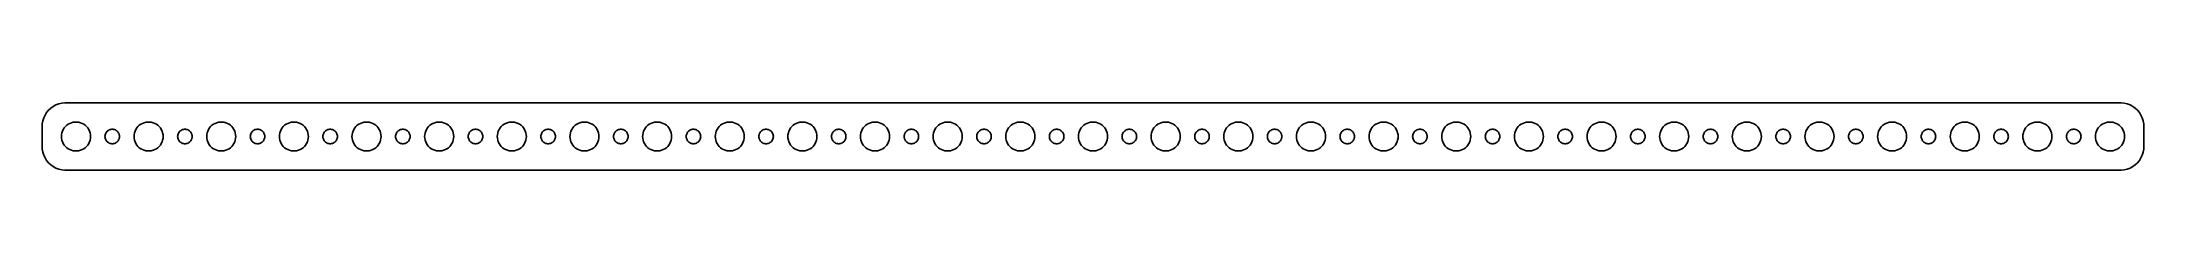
# Model space of a CAD drawing. Header units: metres. Extents: x -217 to 217, y -7 to 7.
import ezdxf

# ---------------------------------------------------------------- set-up
doc = ezdxf.new("R2010")
doc.units = ezdxf.units.M

msp = doc.modelspace()

# ---------------------------------------------------------------- linework, layer by layer
for p, q in [((-216.382, 4.40877), (-216.649, 3.84062)), ((-216.045, 4.93892), (-216.382, 4.40877)), ((-215.645, 5.42273), (-216.045, 4.93892)), ((-215.187, 5.85255), (-215.645, 5.42273)), ((-214.679, 6.22163), (-215.187, 5.85255)), ((-214.129, 6.52412), (-214.679, 6.22163)), ((-213.545, 6.75528), (-214.129, 6.52412)), ((-212.937, 6.91142), (-213.545, 6.75528)), ((-212.314, 6.99013), (-212.937, 6.91142)), ((212.314, 6.99013), (-212.314, 6.99013)), ((212.937, 6.91142), (212.314, 6.99013)), ((213.545, 6.75528), (212.937, 6.91142)), ((214.129, 6.52412), (213.545, 6.75528)), ((214.679, 6.22163), (214.129, 6.52412)), ((215.187, 5.85255), (214.679, 6.22163)), ((215.645, 5.42273), (215.187, 5.85255)), ((216.045, 4.93892), (215.645, 5.42273)), ((216.382, 4.40877), (216.045, 4.93892)), ((216.649, 3.84062), (216.382, 4.40877)), ((-216.961, 2.62666), (-217, 2)), ((-217, 2), (-217, -2)), ((-216.843, 3.24344), (-216.961, 2.62666)), ((-216.649, 3.84062), (-216.843, 3.24344)), ((-213, 0), (-212.976, 0.375992)), ((-212.976, -0.375992), (-213, 0)), ((-212.976, 0.375992), (-212.906, 0.746063)), ((-212.906, 0.746063), (-212.789, 1.10437)), ((-212.789, 1.10437), (-212.629, 1.44525)), ((-212.629, 1.44525), (-212.427, 1.76335)), ((-212.427, 1.76335), (-212.187, 2.05363)), ((-212.187, 2.05363), (-211.912, 2.31154)), ((-211.912, 2.31154), (-211.607, 2.53297)), ((-211.607, 2.53297), (-211.277, 2.71448)), ((-211.277, 2.71448), (-210.927, 2.85316)), ((-210.927, 2.85316), (-210.562, 2.94685)), ((-210.562, 2.94685), (-210.188, 2.99408)), ((-210.188, 2.99408), (-209.812, 2.99408)), ((-209.812, 2.99408), (-209.438, 2.94685)), ((-209.438, 2.94685), (-209.073, 2.85316)), ((-209.073, 2.85316), (-208.723, 2.71448)), ((-208.723, 2.71448), (-208.393, 2.53297)), ((-208.393, 2.53297), (-208.088, 2.31154)), ((-208.088, 2.31154), (-207.813, 2.05363)), ((-207.813, 2.05363), (-207.573, 1.76335)), ((-207.573, 1.76335), (-207.371, 1.44525)), ((-207.371, 1.44525), (-207.211, 1.10437)), ((-207.211, 1.10437), (-207.094, 0.746063)), ((-207.094, 0.746063), (-207.024, 0.375992)), ((-207.024, 0.375992), (-207, 0)), ((-207, 0), (-207.024, -0.375992)), ((-204, 0), (-203.988, 0.187988)), ((-203.988, -0.187988), (-204, 0)), ((-203.988, 0.187988), (-203.953, 0.373032)), ((-203.953, 0.373032), (-203.895, 0.552185)), ((-203.895, 0.552185), (-203.814, 0.722626)), ((-203.814, 0.722626), (-203.714, 0.881668)), ((-203.714, 0.881668), (-203.593, 1.02681)), ((-203.593, 1.02681), (-203.456, 1.15576)), ((-203.456, 1.15576), (-203.304, 1.26648)), ((-203.304, 1.26648), (-203.139, 1.35724)), ((-203.139, 1.35724), (-202.964, 1.42657)), ((-202.964, 1.42657), (-202.781, 1.47342)), ((-202.781, 1.47342), (-202.594, 1.49704)), ((-202.594, 1.49704), (-202.406, 1.49704)), ((-202.406, 1.49704), (-202.219, 1.47342)), ((-202.219, 1.47342), (-202.036, 1.42657)), ((-202.036, 1.42657), (-201.861, 1.35724)), ((-201.861, 1.35724), (-201.696, 1.26648)), ((-201.696, 1.26648), (-201.544, 1.15576)), ((-201.544, 1.15576), (-201.407, 1.02681)), ((-201.407, 1.02681), (-201.286, 0.881668)), ((-201.286, 0.881668), (-201.186, 0.722626)), ((-201.186, 0.722626), (-201.105, 0.552185)), ((-201.105, 0.552185), (-201.047, 0.373032)), ((-201.047, 0.373032), (-201.012, 0.187988)), ((-201.012, 0.187988), (-201, 0)), ((-201, 0), (-201.012, -0.187988)), ((-198, 0), (-197.976, 0.375992)), ((-197.976, -0.375992), (-198, 0)), ((-197.976, 0.375992), (-197.906, 0.746063)), ((-197.906, 0.746063), (-197.789, 1.10437)), ((-197.789, 1.10437), (-197.629, 1.44525)), ((-197.629, 1.44525), (-197.427, 1.76335)), ((-197.427, 1.76335), (-197.187, 2.05363)), ((-197.187, 2.05363), (-196.912, 2.31154)), ((-196.912, 2.31154), (-196.607, 2.53297)), ((-196.607, 2.53297), (-196.277, 2.71448)), ((-196.277, 2.71448), (-195.927, 2.85316)), ((-195.927, 2.85316), (-195.562, 2.94685)), ((-195.562, 2.94685), (-195.188, 2.99408)), ((-195.188, 2.99408), (-194.812, 2.99408)), ((-194.812, 2.99408), (-194.438, 2.94685)), ((-194.438, 2.94685), (-194.073, 2.85316)), ((-194.073, 2.85316), (-193.723, 2.71448)), ((-193.723, 2.71448), (-193.393, 2.53297)), ((-193.393, 2.53297), (-193.088, 2.31154)), ((-193.088, 2.31154), (-192.813, 2.05363)), ((-192.813, 2.05363), (-192.573, 1.76335)), ((-192.573, 1.76335), (-192.371, 1.44525)), ((-192.371, 1.44525), (-192.211, 1.10437)), ((-192.211, 1.10437), (-192.094, 0.746063)), ((-192.094, 0.746063), (-192.024, 0.375992)), ((-192.024, 0.375992), (-192, 0)), ((-192, 0), (-192.024, -0.375992)), ((-189, 0), (-188.988, 0.187988)), ((-188.988, -0.187988), (-189, 0)), ((-188.988, 0.187988), (-188.953, 0.373032)), ((-188.953, 0.373032), (-188.895, 0.552185)), ((-188.895, 0.552185), (-188.814, 0.722626)), ((-188.814, 0.722626), (-188.714, 0.881668)), ((-188.714, 0.881668), (-188.593, 1.02681)), ((-188.593, 1.02681), (-188.456, 1.15576)), ((-188.456, 1.15576), (-188.304, 1.26648)), ((-188.304, 1.26648), (-188.139, 1.35724)), ((-188.139, 1.35724), (-187.964, 1.42657)), ((-187.964, 1.42657), (-187.781, 1.47342)), ((-187.781, 1.47342), (-187.594, 1.49704)), ((-187.594, 1.49704), (-187.406, 1.49704)), ((-187.406, 1.49704), (-187.219, 1.47342)), ((-187.219, 1.47342), (-187.036, 1.42657)), ((-187.036, 1.42657), (-186.861, 1.35724)), ((-186.861, 1.35724), (-186.696, 1.26648)), ((-186.696, 1.26648), (-186.544, 1.15576)), ((-186.544, 1.15576), (-186.407, 1.02681)), ((-186.407, 1.02681), (-186.286, 0.881668)), ((-186.286, 0.881668), (-186.186, 0.722626)), ((-186.186, 0.722626), (-186.105, 0.552185)), ((-186.105, 0.552185), (-186.047, 0.373032)), ((-186.047, 0.373032), (-186.012, 0.187988)), ((-186.012, 0.187988), (-186, 0)), ((-186, 0), (-186.012, -0.187988)), ((-183, 0), (-182.976, 0.375992)), ((-182.976, -0.375992), (-183, 0)), ((-182.976, 0.375992), (-182.906, 0.746063)), ((-182.906, 0.746063), (-182.789, 1.10437)), ((-182.789, 1.10437), (-182.629, 1.44525)), ((-182.629, 1.44525), (-182.427, 1.76335)), ((-182.427, 1.76335), (-182.187, 2.05363)), ((-182.187, 2.05363), (-181.912, 2.31154)), ((-181.912, 2.31154), (-181.607, 2.53297)), ((-181.607, 2.53297), (-181.277, 2.71448)), ((-181.277, 2.71448), (-180.927, 2.85316)), ((-180.927, 2.85316), (-180.562, 2.94685)), ((-180.562, 2.94685), (-180.188, 2.99408)), ((-180.188, 2.99408), (-179.812, 2.99408)), ((-179.812, 2.99408), (-179.438, 2.94685)), ((-179.438, 2.94685), (-179.073, 2.85316)), ((-179.073, 2.85316), (-178.723, 2.71448)), ((-178.723, 2.71448), (-178.393, 2.53297)), ((-178.393, 2.53297), (-178.088, 2.31154)), ((-178.088, 2.31154), (-177.813, 2.05363)), ((-177.813, 2.05363), (-177.573, 1.76335)), ((-177.573, 1.76335), (-177.371, 1.44525)), ((-177.371, 1.44525), (-177.211, 1.10437)), ((-177.211, 1.10437), (-177.094, 0.746063)), ((-177.094, 0.746063), (-177.024, 0.375992)), ((-177.024, 0.375992), (-177, 0)), ((-177, 0), (-177.024, -0.375992)), ((-174, 0), (-173.988, 0.187988)), ((-173.988, -0.187988), (-174, 0)), ((-173.988, 0.187988), (-173.953, 0.373032)), ((-173.953, 0.373032), (-173.895, 0.552185)), ((-173.895, 0.552185), (-173.814, 0.722626)), ((-173.814, 0.722626), (-173.714, 0.881668)), ((-173.714, 0.881668), (-173.593, 1.02681)), ((-173.593, 1.02681), (-173.456, 1.15576)), ((-173.456, 1.15576), (-173.304, 1.26648)), ((-173.304, 1.26648), (-173.139, 1.35724)), ((-173.139, 1.35724), (-172.964, 1.42657)), ((-172.964, 1.42657), (-172.781, 1.47342)), ((-172.781, 1.47342), (-172.594, 1.49704)), ((-172.594, 1.49704), (-172.406, 1.49704)), ((-172.406, 1.49704), (-172.219, 1.47342)), ((-172.219, 1.47342), (-172.036, 1.42657)), ((-172.036, 1.42657), (-171.861, 1.35724)), ((-171.861, 1.35724), (-171.696, 1.26648)), ((-171.696, 1.26648), (-171.544, 1.15576)), ((-171.544, 1.15576), (-171.407, 1.02681)), ((-171.407, 1.02681), (-171.286, 0.881668)), ((-171.286, 0.881668), (-171.186, 0.722626)), ((-171.186, 0.722626), (-171.105, 0.552185)), ((-171.105, 0.552185), (-171.047, 0.373032)), ((-171.047, 0.373032), (-171.012, 0.187988)), ((-171.012, 0.187988), (-171, 0)), ((-171, 0), (-171.012, -0.187988)), ((-168, 0), (-167.976, 0.375992)), ((-167.976, -0.375992), (-168, 0)), ((-167.976, 0.375992), (-167.906, 0.746063)), ((-167.906, 0.746063), (-167.789, 1.10437)), ((-167.789, 1.10437), (-167.629, 1.44525)), ((-167.629, 1.44525), (-167.427, 1.76335)), ((-167.427, 1.76335), (-167.187, 2.05363)), ((-167.187, 2.05363), (-166.912, 2.31154)), ((-166.912, 2.31154), (-166.607, 2.53297)), ((-166.607, 2.53297), (-166.277, 2.71448)), ((-166.277, 2.71448), (-165.927, 2.85316)), ((-165.927, 2.85316), (-165.562, 2.94685)), ((-165.562, 2.94685), (-165.188, 2.99408)), ((-165.188, 2.99408), (-164.812, 2.99408)), ((-164.812, 2.99408), (-164.438, 2.94685)), ((-164.438, 2.94685), (-164.073, 2.85316)), ((-164.073, 2.85316), (-163.723, 2.71448)), ((-163.723, 2.71448), (-163.393, 2.53297)), ((-163.393, 2.53297), (-163.088, 2.31154)), ((-163.088, 2.31154), (-162.813, 2.05363)), ((-162.813, 2.05363), (-162.573, 1.76335)), ((-162.573, 1.76335), (-162.371, 1.44525)), ((-162.371, 1.44525), (-162.211, 1.10437)), ((-162.211, 1.10437), (-162.094, 0.746063)), ((-162.094, 0.746063), (-162.024, 0.375992)), ((-162.024, 0.375992), (-162, 0)), ((-162, 0), (-162.024, -0.375992)), ((-159, 0), (-158.988, 0.187988)), ((-158.988, -0.187988), (-159, 0)), ((-158.988, 0.187988), (-158.953, 0.373032)), ((-158.953, 0.373032), (-158.895, 0.552185)), ((-158.895, 0.552185), (-158.814, 0.722626)), ((-158.814, 0.722626), (-158.714, 0.881668)), ((-158.714, 0.881668), (-158.593, 1.02681)), ((-158.593, 1.02681), (-158.456, 1.15576)), ((-158.456, 1.15576), (-158.304, 1.26648)), ((-158.304, 1.26648), (-158.139, 1.35724)), ((-158.139, 1.35724), (-157.964, 1.42657)), ((-157.964, 1.42657), (-157.781, 1.47342)), ((-157.781, 1.47342), (-157.594, 1.49704)), ((-157.594, 1.49704), (-157.406, 1.49704)), ((-157.406, 1.49704), (-157.219, 1.47342)), ((-157.219, 1.47342), (-157.036, 1.42657)), ((-157.036, 1.42657), (-156.861, 1.35724)), ((-156.861, 1.35724), (-156.696, 1.26648)), ((-156.696, 1.26648), (-156.544, 1.15576)), ((-156.544, 1.15576), (-156.407, 1.02681)), ((-156.407, 1.02681), (-156.286, 0.881668)), ((-156.286, 0.881668), (-156.186, 0.722626)), ((-156.186, 0.722626), (-156.105, 0.552185)), ((-156.105, 0.552185), (-156.047, 0.373032)), ((-156.047, 0.373032), (-156.012, 0.187988)), ((-156.012, 0.187988), (-156, 0)), ((-156, 0), (-156.012, -0.187988)), ((-153, 0), (-152.976, 0.375992)), ((-152.976, -0.375992), (-153, 0)), ((-152.976, 0.375992), (-152.906, 0.746063)), ((-152.906, 0.746063), (-152.789, 1.10437)), ((-152.789, 1.10437), (-152.629, 1.44525)), ((-152.629, 1.44525), (-152.427, 1.76335)), ((-152.427, 1.76335), (-152.187, 2.05363)), ((-152.187, 2.05363), (-151.912, 2.31154)), ((-151.912, 2.31154), (-151.607, 2.53297)), ((-151.607, 2.53297), (-151.277, 2.71448)), ((-151.277, 2.71448), (-150.927, 2.85316)), ((-150.927, 2.85316), (-150.562, 2.94685)), ((-150.562, 2.94685), (-150.188, 2.99408)), ((-150.188, 2.99408), (-149.812, 2.99408)), ((-149.812, 2.99408), (-149.438, 2.94685)), ((-149.438, 2.94685), (-149.073, 2.85316)), ((-149.073, 2.85316), (-148.723, 2.71448)), ((-148.723, 2.71448), (-148.393, 2.53297)), ((-148.393, 2.53297), (-148.088, 2.31154)), ((-148.088, 2.31154), (-147.813, 2.05363)), ((-147.813, 2.05363), (-147.573, 1.76335)), ((-147.573, 1.76335), (-147.371, 1.44525)), ((-147.371, 1.44525), (-147.211, 1.10437)), ((-147.211, 1.10437), (-147.094, 0.746063)), ((-147.094, 0.746063), (-147.024, 0.375992)), ((-147.024, 0.375992), (-147, 0)), ((-147, 0), (-147.024, -0.375992)), ((-144, 0), (-143.988, 0.187988)), ((-143.988, -0.187988), (-144, 0)), ((-143.988, 0.187988), (-143.953, 0.373032)), ((-143.953, 0.373032), (-143.895, 0.552185)), ((-143.895, 0.552185), (-143.814, 0.722626)), ((-143.814, 0.722626), (-143.714, 0.881668)), ((-143.714, 0.881668), (-143.593, 1.02681)), ((-143.593, 1.02681), (-143.456, 1.15576)), ((-143.456, 1.15576), (-143.304, 1.26648)), ((-143.304, 1.26648), (-143.139, 1.35724)), ((-143.139, 1.35724), (-142.964, 1.42657)), ((-142.964, 1.42657), (-142.781, 1.47342)), ((-142.781, 1.47342), (-142.594, 1.49704)), ((-142.594, 1.49704), (-142.406, 1.49704)), ((-142.406, 1.49704), (-142.219, 1.47342)), ((-142.219, 1.47342), (-142.036, 1.42657)), ((-142.036, 1.42657), (-141.861, 1.35724)), ((-141.861, 1.35724), (-141.696, 1.26648)), ((-141.696, 1.26648), (-141.544, 1.15576)), ((-141.544, 1.15576), (-141.407, 1.02681)), ((-141.407, 1.02681), (-141.286, 0.881668)), ((-141.286, 0.881668), (-141.186, 0.722626)), ((-141.186, 0.722626), (-141.105, 0.552185)), ((-141.105, 0.552185), (-141.047, 0.373032)), ((-141.047, 0.373032), (-141.012, 0.187988)), ((-141.012, 0.187988), (-141, 0)), ((-141, 0), (-141.012, -0.187988)), ((-138, 0), (-137.976, 0.375992)), ((-137.976, -0.375992), (-138, 0)), ((-137.976, 0.375992), (-137.906, 0.746063)), ((-137.906, 0.746063), (-137.789, 1.10437)), ((-137.789, 1.10437), (-137.629, 1.44525)), ((-137.629, 1.44525), (-137.427, 1.76335)), ((-137.427, 1.76335), (-137.187, 2.05363)), ((-137.187, 2.05363), (-136.912, 2.31154)), ((-136.912, 2.31154), (-136.607, 2.53297)), ((-136.607, 2.53297), (-136.277, 2.71448)), ((-136.277, 2.71448), (-135.927, 2.85316)), ((-135.927, 2.85316), (-135.562, 2.94685)), ((-135.562, 2.94685), (-135.188, 2.99408)), ((-135.188, 2.99408), (-134.812, 2.99408)), ((-134.812, 2.99408), (-134.438, 2.94685)), ((-134.438, 2.94685), (-134.073, 2.85316)), ((-134.073, 2.85316), (-133.723, 2.71448)), ((-133.723, 2.71448), (-133.393, 2.53297)), ((-133.393, 2.53297), (-133.088, 2.31154)), ((-133.088, 2.31154), (-132.813, 2.05363)), ((-132.813, 2.05363), (-132.573, 1.76335)), ((-132.573, 1.76335), (-132.371, 1.44525)), ((-132.371, 1.44525), (-132.211, 1.10437)), ((-132.211, 1.10437), (-132.094, 0.746063)), ((-132.094, 0.746063), (-132.024, 0.375992)), ((-132.024, 0.375992), (-132, 0)), ((-132, 0), (-132.024, -0.375992)), ((-129, 0), (-128.988, 0.187988)), ((-128.988, -0.187988), (-129, 0)), ((-128.988, 0.187988), (-128.953, 0.373032)), ((-128.953, 0.373032), (-128.895, 0.552185)), ((-128.895, 0.552185), (-128.814, 0.722626)), ((-128.814, 0.722626), (-128.714, 0.881668)), ((-128.714, 0.881668), (-128.593, 1.02681)), ((-128.593, 1.02681), (-128.456, 1.15576)), ((-128.456, 1.15576), (-128.304, 1.26648)), ((-128.304, 1.26648), (-128.139, 1.35724)), ((-128.139, 1.35724), (-127.964, 1.42657)), ((-127.964, 1.42657), (-127.781, 1.47342)), ((-127.781, 1.47342), (-127.594, 1.49704)), ((-127.594, 1.49704), (-127.406, 1.49704)), ((-127.406, 1.49704), (-127.219, 1.47342)), ((-127.219, 1.47342), (-127.036, 1.42657)), ((-127.036, 1.42657), (-126.861, 1.35724)), ((-126.861, 1.35724), (-126.696, 1.26648)), ((-126.696, 1.26648), (-126.544, 1.15576)), ((-126.544, 1.15576), (-126.407, 1.02681)), ((-126.407, 1.02681), (-126.286, 0.881668)), ((-126.286, 0.881668), (-126.186, 0.722626)), ((-126.186, 0.722626), (-126.105, 0.552185)), ((-126.105, 0.552185), (-126.047, 0.373032)), ((-126.047, 0.373032), (-126.012, 0.187988)), ((-126.012, 0.187988), (-126, 0)), ((-126, 0), (-126.012, -0.187988)), ((-123, 0), (-122.976, 0.375992)), ((-122.976, -0.375992), (-123, 0)), ((-122.976, 0.375992), (-122.906, 0.746063)), ((-122.906, 0.746063), (-122.789, 1.10437)), ((-122.789, 1.10437), (-122.629, 1.44525)), ((-122.629, 1.44525), (-122.427, 1.76335)), ((-122.427, 1.76335), (-122.187, 2.05363)), ((-122.187, 2.05363), (-121.912, 2.31154)), ((-121.912, 2.31154), (-121.607, 2.53297)), ((-121.607, 2.53297), (-121.277, 2.71448)), ((-121.277, 2.71448), (-120.927, 2.85316)), ((-120.927, 2.85316), (-120.562, 2.94685)), ((-120.562, 2.94685), (-120.188, 2.99408)), ((-120.188, 2.99408), (-119.812, 2.99408)), ((-119.812, 2.99408), (-119.438, 2.94685)), ((-119.438, 2.94685), (-119.073, 2.85316)), ((-119.073, 2.85316), (-118.723, 2.71448)), ((-118.723, 2.71448), (-118.393, 2.53297)), ((-118.393, 2.53297), (-118.088, 2.31154)), ((-118.088, 2.31154), (-117.813, 2.05363)), ((-117.813, 2.05363), (-117.573, 1.76335)), ((-117.573, 1.76335), (-117.371, 1.44525)), ((-117.371, 1.44525), (-117.211, 1.10437)), ((-117.211, 1.10437), (-117.094, 0.746063)), ((-117.094, 0.746063), (-117.024, 0.375992)), ((-117.024, 0.375992), (-117, 0)), ((-117, 0), (-117.024, -0.375992)), ((-114, 0), (-113.988, 0.187988)), ((-113.988, -0.187988), (-114, 0)), ((-113.988, 0.187988), (-113.953, 0.373032)), ((-113.953, 0.373032), (-113.895, 0.552185)), ((-113.895, 0.552185), (-113.814, 0.722626)), ((-113.814, 0.722626), (-113.714, 0.881668)), ((-113.714, 0.881668), (-113.593, 1.02681)), ((-113.593, 1.02681), (-113.456, 1.15576)), ((-113.456, 1.15576), (-113.304, 1.26648)), ((-113.304, 1.26648), (-113.139, 1.35724)), ((-113.139, 1.35724), (-112.964, 1.42657)), ((-112.964, 1.42657), (-112.781, 1.47342)), ((-112.781, 1.47342), (-112.594, 1.49704)), ((-112.594, 1.49704), (-112.406, 1.49704)), ((-112.406, 1.49704), (-112.219, 1.47342)), ((-112.219, 1.47342), (-112.036, 1.42657)), ((-112.036, 1.42657), (-111.861, 1.35724)), ((-111.861, 1.35724), (-111.696, 1.26648)), ((-111.696, 1.26648), (-111.544, 1.15576)), ((-111.544, 1.15576), (-111.407, 1.02681)), ((-111.407, 1.02681), (-111.286, 0.881668)), ((-111.286, 0.881668), (-111.186, 0.722626)), ((-111.186, 0.722626), (-111.105, 0.552185)), ((-111.105, 0.552185), (-111.047, 0.373032)), ((-111.047, 0.373032), (-111.012, 0.187988)), ((-111.012, 0.187988), (-111, 0)), ((-111, 0), (-111.012, -0.187988)), ((-108, 0), (-107.976, 0.375992)), ((-107.976, -0.375992), (-108, 0)), ((-107.976, 0.375992), (-107.906, 0.746063)), ((-107.906, 0.746063), (-107.789, 1.10437)), ((-107.789, 1.10437), (-107.629, 1.44525)), ((-107.629, 1.44525), (-107.427, 1.76335)), ((-107.427, 1.76335), (-107.187, 2.05363)), ((-107.187, 2.05363), (-106.912, 2.31154)), ((-106.912, 2.31154), (-106.607, 2.53297)), ((-106.607, 2.53297), (-106.277, 2.71448)), ((-106.277, 2.71448), (-105.927, 2.85316)), ((-105.927, 2.85316), (-105.562, 2.94685)), ((-105.562, 2.94685), (-105.188, 2.99408)), ((-105.188, 2.99408), (-104.812, 2.99408)), ((-104.812, 2.99408), (-104.438, 2.94685)), ((-104.438, 2.94685), (-104.073, 2.85316)), ((-104.073, 2.85316), (-103.723, 2.71448)), ((-103.723, 2.71448), (-103.393, 2.53297)), ((-103.393, 2.53297), (-103.088, 2.31154)), ((-103.088, 2.31154), (-102.813, 2.05363)), ((-102.813, 2.05363), (-102.573, 1.76335)), ((-102.573, 1.76335), (-102.371, 1.44525)), ((-102.371, 1.44525), (-102.211, 1.10437)), ((-102.211, 1.10437), (-102.094, 0.746063)), ((-102.094, 0.746063), (-102.024, 0.375992)), ((-102.024, 0.375992), (-102, 0)), ((-102, 0), (-102.024, -0.375992)), ((-99, 0), (-98.9882, 0.187988)), ((-98.9882, -0.187988), (-99, 0)), ((-98.9882, 0.187988), (-98.9529, 0.373032)), ((-98.9529, 0.373032), (-98.8947, 0.552185)), ((-98.8947, 0.552185), (-98.8145, 0.722626)), ((-98.8145, 0.722626), (-98.7135, 0.881668)), ((-98.7135, 0.881668), (-98.5934, 1.02681)), ((-98.5934, 1.02681), (-98.4561, 1.15576)), ((-98.4561, 1.15576), (-98.3037, 1.26648)), ((-98.3037, 1.26648), (-98.1387, 1.35724)), ((-98.1387, 1.35724), (-97.9635, 1.42657)), ((-97.9635, 1.42657), (-97.7811, 1.47342)), ((-97.7811, 1.47342), (-97.5942, 1.49704)), ((-97.5942, 1.49704), (-97.4058, 1.49704)), ((-97.4058, 1.49704), (-97.2189, 1.47342)), ((-97.2189, 1.47342), (-97.0365, 1.42657)), ((-97.0365, 1.42657), (-96.8613, 1.35724)), ((-96.8613, 1.35724), (-96.6963, 1.26648)), ((-96.6963, 1.26648), (-96.5439, 1.15576)), ((-96.5439, 1.15576), (-96.4065, 1.02681)), ((-96.4065, 1.02681), (-96.2865, 0.881668)), ((-96.2865, 0.881668), (-96.1855, 0.722626)), ((-96.1855, 0.722626), (-96.1053, 0.552185)), ((-96.1053, 0.552185), (-96.0471, 0.373032)), ((-96.0471, 0.373032), (-96.0118, 0.187988)), ((-96.0118, 0.187988), (-96, 0)), ((-96, 0), (-96.0118, -0.187988)), ((-93, 0), (-92.9763, 0.375992)), ((-92.9763, -0.375992), (-93, 0)), ((-92.9763, 0.375992), (-92.9057, 0.746063)), ((-92.9057, 0.746063), (-92.7893, 1.10437)), ((-92.7893, 1.10437), (-92.6289, 1.44525)), ((-92.6289, 1.44525), (-92.427, 1.76335)), ((-92.427, 1.76335), (-92.1869, 2.05363)), ((-92.1869, 2.05363), (-91.9123, 2.31154)), ((-91.9123, 2.31154), (-91.6075, 2.53297)), ((-91.6075, 2.53297), (-91.2773, 2.71448)), ((-91.2773, 2.71448), (-90.927, 2.85316)), ((-90.927, 2.85316), (-90.5621, 2.94685)), ((-90.5621, 2.94685), (-90.1884, 2.99408)), ((-90.1884, 2.99408), (-89.8116, 2.99408)), ((-89.8116, 2.99408), (-89.4379, 2.94685)), ((-89.4379, 2.94685), (-89.073, 2.85316)), ((-89.073, 2.85316), (-88.7227, 2.71448)), ((-88.7227, 2.71448), (-88.3925, 2.53297)), ((-88.3925, 2.53297), (-88.0877, 2.31154)), ((-88.0877, 2.31154), (-87.8131, 2.05363)), ((-87.8131, 2.05363), (-87.573, 1.76335)), ((-87.573, 1.76335), (-87.3711, 1.44525)), ((-87.3711, 1.44525), (-87.2107, 1.10437)), ((-87.2107, 1.10437), (-87.0943, 0.746063)), ((-87.0943, 0.746063), (-87.0237, 0.375992)), ((-87.0237, 0.375992), (-87, 0)), ((-87, 0), (-87.0237, -0.375992)), ((-84, 0), (-83.9882, 0.187988)), ((-83.9882, -0.187988), (-84, 0)), ((-83.9882, 0.187988), (-83.9529, 0.373032)), ((-83.9529, 0.373032), (-83.8947, 0.552185)), ((-83.8947, 0.552185), (-83.8145, 0.722626)), ((-83.8145, 0.722626), (-83.7135, 0.881668)), ((-83.7135, 0.881668), (-83.5934, 1.02681)), ((-83.5934, 1.02681), (-83.4561, 1.15576)), ((-83.4561, 1.15576), (-83.3037, 1.26648)), ((-83.3037, 1.26648), (-83.1387, 1.35724)), ((-83.1387, 1.35724), (-82.9635, 1.42657)), ((-82.9635, 1.42657), (-82.7811, 1.47342)), ((-82.7811, 1.47342), (-82.5942, 1.49704)), ((-82.5942, 1.49704), (-82.4058, 1.49704)), ((-82.4058, 1.49704), (-82.2189, 1.47342)), ((-82.2189, 1.47342), (-82.0365, 1.42657)), ((-82.0365, 1.42657), (-81.8613, 1.35724)), ((-81.8613, 1.35724), (-81.6963, 1.26648)), ((-81.6963, 1.26648), (-81.5439, 1.15576)), ((-81.5439, 1.15576), (-81.4065, 1.02681)), ((-81.4065, 1.02681), (-81.2865, 0.881668)), ((-81.2865, 0.881668), (-81.1855, 0.722626)), ((-81.1855, 0.722626), (-81.1053, 0.552185)), ((-81.1053, 0.552185), (-81.0471, 0.373032)), ((-81.0471, 0.373032), (-81.0118, 0.187988)), ((-81.0118, 0.187988), (-81, 0)), ((-81, 0), (-81.0118, -0.187988)), ((-78, 0), (-77.9763, 0.375992)), ((-77.9763, -0.375992), (-78, 0)), ((-77.9763, 0.375992), (-77.9057, 0.746063)), ((-77.9057, 0.746063), (-77.7893, 1.10437)), ((-77.7893, 1.10437), (-77.6289, 1.44525)), ((-77.6289, 1.44525), (-77.427, 1.76335)), ((-77.427, 1.76335), (-77.1869, 2.05363)), ((-77.1869, 2.05363), (-76.9123, 2.31154)), ((-76.9123, 2.31154), (-76.6075, 2.53297)), ((-76.6075, 2.53297), (-76.2773, 2.71448)), ((-76.2773, 2.71448), (-75.927, 2.85316)), ((-75.927, 2.85316), (-75.5621, 2.94685)), ((-75.5621, 2.94685), (-75.1884, 2.99408)), ((-75.1884, 2.99408), (-74.8116, 2.99408)), ((-74.8116, 2.99408), (-74.4379, 2.94685)), ((-74.4379, 2.94685), (-74.073, 2.85316)), ((-74.073, 2.85316), (-73.7227, 2.71448)), ((-73.7227, 2.71448), (-73.3925, 2.53297)), ((-73.3925, 2.53297), (-73.0877, 2.31154)), ((-73.0877, 2.31154), (-72.8131, 2.05363)), ((-72.8131, 2.05363), (-72.573, 1.76335)), ((-72.573, 1.76335), (-72.3711, 1.44525)), ((-72.3711, 1.44525), (-72.2107, 1.10437)), ((-72.2107, 1.10437), (-72.0943, 0.746063)), ((-72.0943, 0.746063), (-72.0237, 0.375992)), ((-72.0237, 0.375992), (-72, 0)), ((-72, 0), (-72.0237, -0.375992)), ((-69, 0), (-68.9882, 0.187988)), ((-68.9882, -0.187988), (-69, 0)), ((-68.9882, 0.187988), (-68.9529, 0.373032)), ((-68.9529, 0.373032), (-68.8947, 0.552185)), ((-68.8947, 0.552185), (-68.8145, 0.722626)), ((-68.8145, 0.722626), (-68.7135, 0.881668)), ((-68.7135, 0.881668), (-68.5934, 1.02681)), ((-68.5934, 1.02681), (-68.4561, 1.15576)), ((-68.4561, 1.15576), (-68.3037, 1.26648)), ((-68.3037, 1.26648), (-68.1387, 1.35724)), ((-68.1387, 1.35724), (-67.9635, 1.42657)), ((-67.9635, 1.42657), (-67.7811, 1.47342)), ((-67.7811, 1.47342), (-67.5942, 1.49704)), ((-67.5942, 1.49704), (-67.4058, 1.49704)), ((-67.4058, 1.49704), (-67.2189, 1.47342)), ((-67.2189, 1.47342), (-67.0365, 1.42657)), ((-67.0365, 1.42657), (-66.8613, 1.35724)), ((-66.8613, 1.35724), (-66.6963, 1.26648)), ((-66.6963, 1.26648), (-66.5439, 1.15576)), ((-66.5439, 1.15576), (-66.4065, 1.02681)), ((-66.4065, 1.02681), (-66.2865, 0.881668)), ((-66.2865, 0.881668), (-66.1855, 0.722626)), ((-66.1855, 0.722626), (-66.1053, 0.552185)), ((-66.1053, 0.552185), (-66.0471, 0.373032)), ((-66.0471, 0.373032), (-66.0118, 0.187988)), ((-66.0118, 0.187988), (-66, 0)), ((-66, 0), (-66.0118, -0.187988)), ((-63, 0), (-62.9763, 0.375992)), ((-62.9763, -0.375992), (-63, 0)), ((-62.9763, 0.375992), (-62.9057, 0.746063)), ((-62.9057, 0.746063), (-62.7893, 1.10437)), ((-62.7893, 1.10437), (-62.6289, 1.44525)), ((-62.6289, 1.44525), (-62.427, 1.76335)), ((-62.427, 1.76335), (-62.1869, 2.05363)), ((-62.1869, 2.05363), (-61.9123, 2.31154)), ((-61.9123, 2.31154), (-61.6075, 2.53297)), ((-61.6075, 2.53297), (-61.2773, 2.71448)), ((-61.2773, 2.71448), (-60.927, 2.85316)), ((-60.927, 2.85316), (-60.5621, 2.94685)), ((-60.5621, 2.94685), (-60.1884, 2.99408)), ((-60.1884, 2.99408), (-59.8116, 2.99408)), ((-59.8116, 2.99408), (-59.4379, 2.94685)), ((-59.4379, 2.94685), (-59.0729, 2.85316)), ((-59.0729, 2.85316), (-58.7227, 2.71448)), ((-58.7227, 2.71448), (-58.3925, 2.53297)), ((-58.3925, 2.53297), (-58.0877, 2.31154)), ((-58.0877, 2.31154), (-57.8131, 2.05363)), ((-57.8131, 2.05363), (-57.5729, 1.76335)), ((-57.5729, 1.76335), (-57.3711, 1.44525)), ((-57.3711, 1.44525), (-57.2107, 1.10437)), ((-57.2107, 1.10437), (-57.0942, 0.746063)), ((-57.0942, 0.746063), (-57.0237, 0.375992)), ((-57.0237, 0.375992), (-57, 0)), ((-57, 0), (-57.0237, -0.375992)), ((-54, 0), (-53.9882, 0.187988)), ((-53.9882, -0.187988), (-54, 0)), ((-53.9882, 0.187988), (-53.9529, 0.373032)), ((-53.9529, 0.373032), (-53.8947, 0.552185)), ((-53.8947, 0.552185), (-53.8145, 0.722626)), ((-53.8145, 0.722626), (-53.7135, 0.881668)), ((-53.7135, 0.881668), (-53.5934, 1.02681)), ((-53.5934, 1.02681), (-53.4561, 1.15576)), ((-53.4561, 1.15576), (-53.3037, 1.26648)), ((-53.3037, 1.26648), (-53.1387, 1.35724)), ((-53.1387, 1.35724), (-52.9635, 1.42657)), ((-52.9635, 1.42657), (-52.7811, 1.47342)), ((-52.7811, 1.47342), (-52.5942, 1.49704)), ((-52.5942, 1.49704), (-52.4058, 1.49704)), ((-52.4058, 1.49704), (-52.2189, 1.47342)), ((-52.2189, 1.47342), (-52.0365, 1.42657)), ((-52.0365, 1.42657), (-51.8613, 1.35724)), ((-51.8613, 1.35724), (-51.6963, 1.26648)), ((-51.6963, 1.26648), (-51.5439, 1.15576)), ((-51.5439, 1.15576), (-51.4065, 1.02681)), ((-51.4065, 1.02681), (-51.2865, 0.881668)), ((-51.2865, 0.881668), (-51.1855, 0.722626)), ((-51.1855, 0.722626), (-51.1053, 0.552185)), ((-51.1053, 0.552185), (-51.0471, 0.373032)), ((-51.0471, 0.373032), (-51.0118, 0.187988)), ((-51.0118, 0.187988), (-51, 0)), ((-51, 0), (-51.0118, -0.187988)), ((-48, 0), (-47.9763, 0.375992)), ((-47.9763, -0.375992), (-48, 0)), ((-47.9763, 0.375992), (-47.9057, 0.746063)), ((-47.9057, 0.746063), (-47.7893, 1.10437)), ((-47.7893, 1.10437), (-47.6289, 1.44525)), ((-47.6289, 1.44525), (-47.427, 1.76335)), ((-47.427, 1.76335), (-47.1869, 2.05363)), ((-47.1869, 2.05363), (-46.9123, 2.31154)), ((-46.9123, 2.31154), (-46.6075, 2.53297)), ((-46.6075, 2.53297), (-46.2773, 2.71448)), ((-46.2773, 2.71448), (-45.927, 2.85316)), ((-45.927, 2.85316), (-45.5621, 2.94685)), ((-45.5621, 2.94685), (-45.1884, 2.99408)), ((-45.1884, 2.99408), (-44.8116, 2.99408)), ((-44.8116, 2.99408), (-44.4379, 2.94685)), ((-44.4379, 2.94685), (-44.0729, 2.85316)), ((-44.0729, 2.85316), (-43.7227, 2.71448)), ((-43.7227, 2.71448), (-43.3925, 2.53297)), ((-43.3925, 2.53297), (-43.0877, 2.31154)), ((-43.0877, 2.31154), (-42.8131, 2.05363)), ((-42.8131, 2.05363), (-42.5729, 1.76335)), ((-42.5729, 1.76335), (-42.3711, 1.44525)), ((-42.3711, 1.44525), (-42.2107, 1.10437)), ((-42.2107, 1.10437), (-42.0942, 0.746063)), ((-42.0942, 0.746063), (-42.0237, 0.375992)), ((-42.0237, 0.375992), (-42, 0)), ((-42, 0), (-42.0237, -0.375992)), ((-39, 0), (-38.9882, 0.187988)), ((-38.9882, -0.187988), (-39, 0)), ((-38.9882, 0.187988), (-38.9529, 0.373032)), ((-38.9529, 0.373032), (-38.8947, 0.552185)), ((-38.8947, 0.552185), (-38.8145, 0.722626)), ((-38.8145, 0.722626), (-38.7135, 0.881668)), ((-38.7135, 0.881668), (-38.5934, 1.02681)), ((-38.5934, 1.02681), (-38.4561, 1.15576)), ((-38.4561, 1.15576), (-38.3037, 1.26648)), ((-38.3037, 1.26648), (-38.1387, 1.35724)), ((-38.1387, 1.35724), (-37.9635, 1.42657)), ((-37.9635, 1.42657), (-37.7811, 1.47342)), ((-37.7811, 1.47342), (-37.5942, 1.49704)), ((-37.5942, 1.49704), (-37.4058, 1.49704)), ((-37.4058, 1.49704), (-37.2189, 1.47342)), ((-37.2189, 1.47342), (-37.0365, 1.42657)), ((-37.0365, 1.42657), (-36.8613, 1.35724)), ((-36.8613, 1.35724), (-36.6963, 1.26648)), ((-36.6963, 1.26648), (-36.5439, 1.15576)), ((-36.5439, 1.15576), (-36.4065, 1.02681)), ((-36.4065, 1.02681), (-36.2865, 0.881668)), ((-36.2865, 0.881668), (-36.1855, 0.722626)), ((-36.1855, 0.722626), (-36.1053, 0.552185)), ((-36.1053, 0.552185), (-36.0471, 0.373032)), ((-36.0471, 0.373032), (-36.0118, 0.187988)), ((-36.0118, 0.187988), (-36, 0)), ((-36, 0), (-36.0118, -0.187988)), ((-33, 0), (-32.9763, 0.375992)), ((-32.9763, -0.375992), (-33, 0)), ((-32.9763, 0.375992), (-32.9057, 0.746063)), ((-32.9057, 0.746063), (-32.7893, 1.10437)), ((-32.7893, 1.10437), (-32.6289, 1.44525)), ((-32.6289, 1.44525), (-32.427, 1.76335)), ((-32.427, 1.76335), (-32.1869, 2.05363)), ((-32.1869, 2.05363), (-31.9123, 2.31154)), ((-31.9123, 2.31154), (-31.6075, 2.53297)), ((-31.6075, 2.53297), (-31.2773, 2.71448)), ((-31.2773, 2.71448), (-30.927, 2.85316)), ((-30.927, 2.85316), (-30.5621, 2.94685)), ((-30.5621, 2.94685), (-30.1884, 2.99408)), ((-30.1884, 2.99408), (-29.8116, 2.99408)), ((-29.8116, 2.99408), (-29.4379, 2.94685)), ((-29.4379, 2.94685), (-29.0729, 2.85316)), ((-29.0729, 2.85316), (-28.7227, 2.71448)), ((-28.7227, 2.71448), (-28.3925, 2.53297)), ((-28.3925, 2.53297), (-28.0877, 2.31154)), ((-28.0877, 2.31154), (-27.8131, 2.05363)), ((-27.8131, 2.05363), (-27.5729, 1.76335)), ((-27.5729, 1.76335), (-27.3711, 1.44525)), ((-27.3711, 1.44525), (-27.2107, 1.10437)), ((-27.2107, 1.10437), (-27.0942, 0.746063)), ((-27.0942, 0.746063), (-27.0237, 0.375992)), ((-27.0237, 0.375992), (-27, 0)), ((-27, 0), (-27.0237, -0.375992)), ((-24, 0), (-23.9882, 0.187988)), ((-23.9882, -0.187988), (-24, 0)), ((-23.9882, 0.187988), (-23.9529, 0.373032)), ((-23.9529, 0.373032), (-23.8947, 0.552185)), ((-23.8947, 0.552185), (-23.8145, 0.722626)), ((-23.8145, 0.722626), (-23.7135, 0.881668)), ((-23.7135, 0.881668), (-23.5934, 1.02681)), ((-23.5934, 1.02681), (-23.4561, 1.15576)), ((-23.4561, 1.15576), (-23.3037, 1.26648)), ((-23.3037, 1.26648), (-23.1387, 1.35724)), ((-23.1387, 1.35724), (-22.9635, 1.42657)), ((-22.9635, 1.42657), (-22.7811, 1.47342)), ((-22.7811, 1.47342), (-22.5942, 1.49704)), ((-22.5942, 1.49704), (-22.4058, 1.49704)), ((-22.4058, 1.49704), (-22.2189, 1.47342)), ((-22.2189, 1.47342), (-22.0365, 1.42657)), ((-22.0365, 1.42657), (-21.8613, 1.35724)), ((-21.8613, 1.35724), (-21.6963, 1.26648)), ((-21.6963, 1.26648), (-21.5439, 1.15576)), ((-21.5439, 1.15576), (-21.4065, 1.02681)), ((-21.4065, 1.02681), (-21.2865, 0.881668)), ((-21.2865, 0.881668), (-21.1855, 0.722626)), ((-21.1855, 0.722626), (-21.1053, 0.552185)), ((-21.1053, 0.552185), (-21.0471, 0.373032)), ((-21.0471, 0.373032), (-21.0118, 0.187988)), ((-21.0118, 0.187988), (-21, 0)), ((-21, 0), (-21.0118, -0.187988)), ((-18, 0), (-17.9763, 0.375992)), ((-17.9763, -0.375992), (-18, 0)), ((-17.9763, 0.375992), (-17.9057, 0.746063)), ((-17.9057, 0.746063), (-17.7893, 1.10437)), ((-17.7893, 1.10437), (-17.6289, 1.44525)), ((-17.6289, 1.44525), (-17.427, 1.76335)), ((-17.427, 1.76335), (-17.1869, 2.05363)), ((-17.1869, 2.05363), (-16.9123, 2.31154)), ((-16.9123, 2.31154), (-16.6075, 2.53297)), ((-16.6075, 2.53297), (-16.2773, 2.71448)), ((-16.2773, 2.71448), (-15.927, 2.85316)), ((-15.927, 2.85316), (-15.5621, 2.94685)), ((-15.5621, 2.94685), (-15.1884, 2.99408)), ((-15.1884, 2.99408), (-14.8116, 2.99408)), ((-14.8116, 2.99408), (-14.4379, 2.94685)), ((-14.4379, 2.94685), (-14.0729, 2.85316)), ((-14.0729, 2.85316), (-13.7227, 2.71448)), ((-13.7227, 2.71448), (-13.3925, 2.53297)), ((-13.3925, 2.53297), (-13.0877, 2.31154)), ((-13.0877, 2.31154), (-12.8131, 2.05363)), ((-12.8131, 2.05363), (-12.5729, 1.76335)), ((-12.5729, 1.76335), (-12.3711, 1.44525)), ((-12.3711, 1.44525), (-12.2107, 1.10437)), ((-12.2107, 1.10437), (-12.0942, 0.746063)), ((-12.0942, 0.746063), (-12.0237, 0.375992)), ((-12.0237, 0.375992), (-12, 0)), ((-12, 0), (-12.0237, -0.375992)), ((-9, 0), (-8.98816, 0.187988)), ((-8.98816, -0.187988), (-9, 0)), ((-8.98816, 0.187988), (-8.95287, 0.373032)), ((-8.95287, 0.373032), (-8.89465, 0.552185)), ((-8.89465, 0.552185), (-8.81445, 0.722626)), ((-8.81445, 0.722626), (-8.71352, 0.881668)), ((-8.71352, 0.881668), (-8.59344, 1.02681)), ((-8.59344, 1.02681), (-8.45613, 1.15576)), ((-8.45613, 1.15576), (-8.30373, 1.26648)), ((-8.30373, 1.26648), (-8.13866, 1.35724)), ((-8.13866, 1.35724), (-7.96352, 1.42657)), ((-7.96352, 1.42657), (-7.78107, 1.47342)), ((-7.78107, 1.47342), (-7.59418, 1.49704)), ((-7.59418, 1.49704), (-7.40581, 1.49704)), ((-7.40581, 1.49704), (-7.21892, 1.47342)), ((-7.21892, 1.47342), (-7.03647, 1.42657)), ((-7.03647, 1.42657), (-6.86133, 1.35724)), ((-6.86133, 1.35724), (-6.69626, 1.26648)), ((-6.69626, 1.26648), (-6.54385, 1.15576)), ((-6.54385, 1.15576), (-6.40654, 1.02681)), ((-6.40654, 1.02681), (-6.28647, 0.881668)), ((-6.28647, 0.881668), (-6.18553, 0.722626)), ((-6.18553, 0.722626), (-6.10533, 0.552185)), ((-6.10533, 0.552185), (-6.04712, 0.373032)), ((-6.04712, 0.373032), (-6.01183, 0.187988)), ((-6.01183, 0.187988), (-6, 0)), ((-6, 0), (-6.01183, -0.187988)), ((-3, 0), (-2.97633, 0.375992)), ((-2.97633, -0.375992), (-3, 0)), ((-2.97633, 0.375992), (-2.90575, 0.746063)), ((-2.90575, 0.746063), (-2.78932, 1.10437)), ((-2.78932, 1.10437), (-2.62891, 1.44525)), ((-2.62891, 1.44525), (-2.42705, 1.76335)), ((-2.42705, 1.76335), (-2.1869, 2.05363)), ((-2.1869, 2.05363), (-1.91226, 2.31154)), ((-1.91226, 2.31154), (-1.60747, 2.53297)), ((-1.60747, 2.53297), (-1.27733, 2.71448)), ((-1.27733, 2.71448), (-0.927048, 2.85316)), ((-0.927048, 2.85316), (-0.562134, 2.94685)), ((-0.562134, 2.94685), (-0.18837, 2.99408)), ((-0.18837, 2.99408), (0.18837, 2.99408)), ((0.18837, 2.99408), (0.562134, 2.94685)), ((0.562134, 2.94685), (0.927048, 2.85316)), ((0.927048, 2.85316), (1.27733, 2.71448)), ((1.27733, 2.71448), (1.60747, 2.53297)), ((1.60747, 2.53297), (1.91226, 2.31154)), ((1.91226, 2.31154), (2.1869, 2.05363)), ((2.1869, 2.05363), (2.42705, 1.76335)), ((2.42705, 1.76335), (2.62891, 1.44525)), ((2.62891, 1.44525), (2.78932, 1.10437)), ((2.78932, 1.10437), (2.90575, 0.746063)), ((2.90575, 0.746063), (2.97633, 0.375992)), ((2.97633, 0.375992), (3, 0)), ((3, 0), (2.97633, -0.375992)), ((6, 0), (6.01183, 0.187988)), ((6.01183, -0.187988), (6, 0)), ((6.01183, 0.187988), (6.04712, 0.373032)), ((6.04712, 0.373032), (6.10533, 0.552185)), ((6.10533, 0.552185), (6.18553, 0.722626)), ((6.18553, 0.722626), (6.28647, 0.881668)), ((6.28647, 0.881668), (6.40654, 1.02681)), ((6.40654, 1.02681), (6.54385, 1.15576)), ((6.54385, 1.15576), (6.69626, 1.26648)), ((6.69626, 1.26648), (6.86133, 1.35724)), ((6.86133, 1.35724), (7.03647, 1.42657)), ((7.03647, 1.42657), (7.21892, 1.47342)), ((7.21892, 1.47342), (7.40581, 1.49704)), ((7.40581, 1.49704), (7.59418, 1.49704)), ((7.59418, 1.49704), (7.78107, 1.47342)), ((7.78107, 1.47342), (7.96352, 1.42657)), ((7.96352, 1.42657), (8.13866, 1.35724)), ((8.13866, 1.35724), (8.30373, 1.26648)), ((8.30373, 1.26648), (8.45613, 1.15576)), ((8.45613, 1.15576), (8.59344, 1.02681)), ((8.59344, 1.02681), (8.71352, 0.881668)), ((8.71352, 0.881668), (8.81445, 0.722626)), ((8.81445, 0.722626), (8.89465, 0.552185)), ((8.89465, 0.552185), (8.95287, 0.373032)), ((8.95287, 0.373032), (8.98816, 0.187988)), ((8.98816, 0.187988), (9, 0)), ((9, 0), (8.98816, -0.187988)), ((12, 0), (12.0237, 0.375992)), ((12.0237, -0.375992), (12, 0)), ((12.0237, 0.375992), (12.0942, 0.746063)), ((12.0942, 0.746063), (12.2107, 1.10437)), ((12.2107, 1.10437), (12.3711, 1.44525)), ((12.3711, 1.44525), (12.5729, 1.76335)), ((12.5729, 1.76335), (12.8131, 2.05363)), ((12.8131, 2.05363), (13.0877, 2.31154)), ((13.0877, 2.31154), (13.3925, 2.53297)), ((13.3925, 2.53297), (13.7227, 2.71448)), ((13.7227, 2.71448), (14.0729, 2.85316)), ((14.0729, 2.85316), (14.4379, 2.94685)), ((14.4379, 2.94685), (14.8116, 2.99408)), ((14.8116, 2.99408), (15.1884, 2.99408)), ((15.1884, 2.99408), (15.5621, 2.94685)), ((15.5621, 2.94685), (15.927, 2.85316)), ((15.927, 2.85316), (16.2773, 2.71448)), ((16.2773, 2.71448), (16.6075, 2.53297)), ((16.6075, 2.53297), (16.9123, 2.31154)), ((16.9123, 2.31154), (17.1869, 2.05363)), ((17.1869, 2.05363), (17.427, 1.76335)), ((17.427, 1.76335), (17.6289, 1.44525)), ((17.6289, 1.44525), (17.7893, 1.10437)), ((17.7893, 1.10437), (17.9057, 0.746063)), ((17.9057, 0.746063), (17.9763, 0.375992)), ((17.9763, 0.375992), (18, 0)), ((18, 0), (17.9763, -0.375992)), ((21, 0), (21.0118, 0.187988)), ((21.0118, -0.187988), (21, 0)), ((21.0118, 0.187988), (21.0471, 0.373032)), ((21.0471, 0.373032), (21.1053, 0.552185)), ((21.1053, 0.552185), (21.1855, 0.722626)), ((21.1855, 0.722626), (21.2865, 0.881668)), ((21.2865, 0.881668), (21.4065, 1.02681)), ((21.4065, 1.02681), (21.5439, 1.15576)), ((21.5439, 1.15576), (21.6963, 1.26648)), ((21.6963, 1.26648), (21.8613, 1.35724)), ((21.8613, 1.35724), (22.0365, 1.42657)), ((22.0365, 1.42657), (22.2189, 1.47342)), ((22.2189, 1.47342), (22.4058, 1.49704)), ((22.4058, 1.49704), (22.5942, 1.49704)), ((22.5942, 1.49704), (22.7811, 1.47342)), ((22.7811, 1.47342), (22.9635, 1.42657)), ((22.9635, 1.42657), (23.1387, 1.35724)), ((23.1387, 1.35724), (23.3037, 1.26648)), ((23.3037, 1.26648), (23.4561, 1.15576)), ((23.4561, 1.15576), (23.5934, 1.02681)), ((23.5934, 1.02681), (23.7135, 0.881668)), ((23.7135, 0.881668), (23.8145, 0.722626)), ((23.8145, 0.722626), (23.8947, 0.552185)), ((23.8947, 0.552185), (23.9529, 0.373032)), ((23.9529, 0.373032), (23.9882, 0.187988)), ((23.9882, 0.187988), (24, 0)), ((24, 0), (23.9882, -0.187988)), ((27, 0), (27.0237, 0.375992)), ((27.0237, -0.375992), (27, 0)), ((27.0237, 0.375992), (27.0942, 0.746063)), ((27.0942, 0.746063), (27.2107, 1.10437)), ((27.2107, 1.10437), (27.3711, 1.44525)), ((27.3711, 1.44525), (27.5729, 1.76335)), ((27.5729, 1.76335), (27.8131, 2.05363)), ((27.8131, 2.05363), (28.0877, 2.31154)), ((28.0877, 2.31154), (28.3925, 2.53297)), ((28.3925, 2.53297), (28.7227, 2.71448)), ((28.7227, 2.71448), (29.0729, 2.85316)), ((29.0729, 2.85316), (29.4379, 2.94685)), ((29.4379, 2.94685), (29.8116, 2.99408)), ((29.8116, 2.99408), (30.1884, 2.99408)), ((30.1884, 2.99408), (30.5621, 2.94685)), ((30.5621, 2.94685), (30.927, 2.85316)), ((30.927, 2.85316), (31.2773, 2.71448)), ((31.2773, 2.71448), (31.6075, 2.53297)), ((31.6075, 2.53297), (31.9123, 2.31154)), ((31.9123, 2.31154), (32.1869, 2.05363)), ((32.1869, 2.05363), (32.427, 1.76335)), ((32.427, 1.76335), (32.6289, 1.44525)), ((32.6289, 1.44525), (32.7893, 1.10437)), ((32.7893, 1.10437), (32.9057, 0.746063)), ((32.9057, 0.746063), (32.9763, 0.375992)), ((32.9763, 0.375992), (33, 0)), ((33, 0), (32.9763, -0.375992)), ((36, 0), (36.0118, 0.187988)), ((36.0118, -0.187988), (36, 0)), ((36.0118, 0.187988), (36.0471, 0.373032)), ((36.0471, 0.373032), (36.1053, 0.552185)), ((36.1053, 0.552185), (36.1855, 0.722626)), ((36.1855, 0.722626), (36.2865, 0.881668)), ((36.2865, 0.881668), (36.4065, 1.02681)), ((36.4065, 1.02681), (36.5439, 1.15576)), ((36.5439, 1.15576), (36.6963, 1.26648)), ((36.6963, 1.26648), (36.8613, 1.35724)), ((36.8613, 1.35724), (37.0365, 1.42657)), ((37.0365, 1.42657), (37.2189, 1.47342)), ((37.2189, 1.47342), (37.4058, 1.49704)), ((37.4058, 1.49704), (37.5942, 1.49704)), ((37.5942, 1.49704), (37.7811, 1.47342)), ((37.7811, 1.47342), (37.9635, 1.42657)), ((37.9635, 1.42657), (38.1387, 1.35724)), ((38.1387, 1.35724), (38.3037, 1.26648)), ((38.3037, 1.26648), (38.4561, 1.15576)), ((38.4561, 1.15576), (38.5934, 1.02681)), ((38.5934, 1.02681), (38.7135, 0.881668)), ((38.7135, 0.881668), (38.8145, 0.722626)), ((38.8145, 0.722626), (38.8947, 0.552185)), ((38.8947, 0.552185), (38.9529, 0.373032)), ((38.9529, 0.373032), (38.9882, 0.187988)), ((38.9882, 0.187988), (39, 0)), ((39, 0), (38.9882, -0.187988)), ((42, 0), (42.0237, 0.375992)), ((42.0237, -0.375992), (42, 0)), ((42.0237, 0.375992), (42.0942, 0.746063)), ((42.0942, 0.746063), (42.2107, 1.10437)), ((42.2107, 1.10437), (42.3711, 1.44525)), ((42.3711, 1.44525), (42.5729, 1.76335)), ((42.5729, 1.76335), (42.8131, 2.05363)), ((42.8131, 2.05363), (43.0877, 2.31154)), ((43.0877, 2.31154), (43.3925, 2.53297)), ((43.3925, 2.53297), (43.7227, 2.71448)), ((43.7227, 2.71448), (44.0729, 2.85316)), ((44.0729, 2.85316), (44.4379, 2.94685)), ((44.4379, 2.94685), (44.8116, 2.99408)), ((44.8116, 2.99408), (45.1884, 2.99408)), ((45.1884, 2.99408), (45.5621, 2.94685)), ((45.5621, 2.94685), (45.927, 2.85316)), ((45.927, 2.85316), (46.2773, 2.71448)), ((46.2773, 2.71448), (46.6075, 2.53297)), ((46.6075, 2.53297), (46.9123, 2.31154)), ((46.9123, 2.31154), (47.1869, 2.05363)), ((47.1869, 2.05363), (47.427, 1.76335)), ((47.427, 1.76335), (47.6289, 1.44525)), ((47.6289, 1.44525), (47.7893, 1.10437)), ((47.7893, 1.10437), (47.9057, 0.746063)), ((47.9057, 0.746063), (47.9763, 0.375992)), ((47.9763, 0.375992), (48, 0)), ((48, 0), (47.9763, -0.375992)), ((51, 0), (51.0118, 0.187988)), ((51.0118, -0.187988), (51, 0)), ((51.0118, 0.187988), (51.0471, 0.373032)), ((51.0471, 0.373032), (51.1053, 0.552185)), ((51.1053, 0.552185), (51.1855, 0.722626)), ((51.1855, 0.722626), (51.2865, 0.881668)), ((51.2865, 0.881668), (51.4065, 1.02681)), ((51.4065, 1.02681), (51.5439, 1.15576)), ((51.5439, 1.15576), (51.6963, 1.26648)), ((51.6963, 1.26648), (51.8613, 1.35724)), ((51.8613, 1.35724), (52.0365, 1.42657)), ((52.0365, 1.42657), (52.2189, 1.47342)), ((52.2189, 1.47342), (52.4058, 1.49704)), ((52.4058, 1.49704), (52.5942, 1.49704)), ((52.5942, 1.49704), (52.7811, 1.47342)), ((52.7811, 1.47342), (52.9635, 1.42657)), ((52.9635, 1.42657), (53.1387, 1.35724)), ((53.1387, 1.35724), (53.3037, 1.26648)), ((53.3037, 1.26648), (53.4561, 1.15576)), ((53.4561, 1.15576), (53.5934, 1.02681)), ((53.5934, 1.02681), (53.7135, 0.881668)), ((53.7135, 0.881668), (53.8145, 0.722626)), ((53.8145, 0.722626), (53.8947, 0.552185)), ((53.8947, 0.552185), (53.9529, 0.373032)), ((53.9529, 0.373032), (53.9882, 0.187988)), ((53.9882, 0.187988), (54, 0)), ((54, 0), (53.9882, -0.187988)), ((57, 0), (57.0237, 0.375992)), ((57.0237, -0.375992), (57, 0)), ((57.0237, 0.375992), (57.0942, 0.746063)), ((57.0942, 0.746063), (57.2107, 1.10437)), ((57.2107, 1.10437), (57.3711, 1.44525)), ((57.3711, 1.44525), (57.5729, 1.76335)), ((57.5729, 1.76335), (57.8131, 2.05363)), ((57.8131, 2.05363), (58.0877, 2.31154)), ((58.0877, 2.31154), (58.3925, 2.53297)), ((58.3925, 2.53297), (58.7227, 2.71448)), ((58.7227, 2.71448), (59.0729, 2.85316)), ((59.0729, 2.85316), (59.4379, 2.94685)), ((59.4379, 2.94685), (59.8116, 2.99408)), ((59.8116, 2.99408), (60.1884, 2.99408)), ((60.1884, 2.99408), (60.5621, 2.94685)), ((60.5621, 2.94685), (60.927, 2.85316)), ((60.927, 2.85316), (61.2773, 2.71448)), ((61.2773, 2.71448), (61.6075, 2.53297)), ((61.6075, 2.53297), (61.9123, 2.31154)), ((61.9123, 2.31154), (62.1869, 2.05363)), ((62.1869, 2.05363), (62.427, 1.76335)), ((62.427, 1.76335), (62.6289, 1.44525)), ((62.6289, 1.44525), (62.7893, 1.10437)), ((62.7893, 1.10437), (62.9057, 0.746063)), ((62.9057, 0.746063), (62.9763, 0.375992)), ((62.9763, 0.375992), (63, 0)), ((63, 0), (62.9763, -0.375992)), ((66, 0), (66.0118, 0.187988)), ((66.0118, -0.187988), (66, 0)), ((66.0118, 0.187988), (66.0471, 0.373032)), ((66.0471, 0.373032), (66.1053, 0.552185)), ((66.1053, 0.552185), (66.1855, 0.722626)), ((66.1855, 0.722626), (66.2865, 0.881668)), ((66.2865, 0.881668), (66.4065, 1.02681)), ((66.4065, 1.02681), (66.5439, 1.15576)), ((66.5439, 1.15576), (66.6963, 1.26648)), ((66.6963, 1.26648), (66.8613, 1.35724)), ((66.8613, 1.35724), (67.0365, 1.42657)), ((67.0365, 1.42657), (67.2189, 1.47342)), ((67.2189, 1.47342), (67.4058, 1.49704)), ((67.4058, 1.49704), (67.5942, 1.49704)), ((67.5942, 1.49704), (67.7811, 1.47342)), ((67.7811, 1.47342), (67.9635, 1.42657)), ((67.9635, 1.42657), (68.1387, 1.35724)), ((68.1387, 1.35724), (68.3037, 1.26648)), ((68.3037, 1.26648), (68.4561, 1.15576)), ((68.4561, 1.15576), (68.5934, 1.02681)), ((68.5934, 1.02681), (68.7135, 0.881668)), ((68.7135, 0.881668), (68.8145, 0.722626)), ((68.8145, 0.722626), (68.8947, 0.552185)), ((68.8947, 0.552185), (68.9529, 0.373032)), ((68.9529, 0.373032), (68.9882, 0.187988)), ((68.9882, 0.187988), (69, 0)), ((69, 0), (68.9882, -0.187988)), ((72, 0), (72.0237, 0.375992)), ((72.0237, -0.375992), (72, 0)), ((72.0237, 0.375992), (72.0943, 0.746063)), ((72.0943, 0.746063), (72.2107, 1.10437)), ((72.2107, 1.10437), (72.3711, 1.44525)), ((72.3711, 1.44525), (72.573, 1.76335)), ((72.573, 1.76335), (72.8131, 2.05363)), ((72.8131, 2.05363), (73.0877, 2.31154)), ((73.0877, 2.31154), (73.3925, 2.53297)), ((73.3925, 2.53297), (73.7227, 2.71448)), ((73.7227, 2.71448), (74.073, 2.85316)), ((74.073, 2.85316), (74.4379, 2.94685)), ((74.4379, 2.94685), (74.8116, 2.99408)), ((74.8116, 2.99408), (75.1884, 2.99408)), ((75.1884, 2.99408), (75.5621, 2.94685)), ((75.5621, 2.94685), (75.927, 2.85316)), ((75.927, 2.85316), (76.2773, 2.71448)), ((76.2773, 2.71448), (76.6075, 2.53297)), ((76.6075, 2.53297), (76.9123, 2.31154)), ((76.9123, 2.31154), (77.1869, 2.05363)), ((77.1869, 2.05363), (77.427, 1.76335)), ((77.427, 1.76335), (77.6289, 1.44525)), ((77.6289, 1.44525), (77.7893, 1.10437)), ((77.7893, 1.10437), (77.9057, 0.746063)), ((77.9057, 0.746063), (77.9763, 0.375992)), ((77.9763, 0.375992), (78, 0)), ((78, 0), (77.9763, -0.375992)), ((81, 0), (81.0118, 0.187988)), ((81.0118, -0.187988), (81, 0)), ((81.0118, 0.187988), (81.0471, 0.373032)), ((81.0471, 0.373032), (81.1053, 0.552185)), ((81.1053, 0.552185), (81.1855, 0.722626)), ((81.1855, 0.722626), (81.2865, 0.881668)), ((81.2865, 0.881668), (81.4065, 1.02681)), ((81.4065, 1.02681), (81.5439, 1.15576)), ((81.5439, 1.15576), (81.6963, 1.26648)), ((81.6963, 1.26648), (81.8613, 1.35724)), ((81.8613, 1.35724), (82.0365, 1.42657)), ((82.0365, 1.42657), (82.2189, 1.47342)), ((82.2189, 1.47342), (82.4058, 1.49704)), ((82.4058, 1.49704), (82.5942, 1.49704)), ((82.5942, 1.49704), (82.7811, 1.47342)), ((82.7811, 1.47342), (82.9635, 1.42657)), ((82.9635, 1.42657), (83.1387, 1.35724)), ((83.1387, 1.35724), (83.3037, 1.26648)), ((83.3037, 1.26648), (83.4561, 1.15576)), ((83.4561, 1.15576), (83.5934, 1.02681)), ((83.5934, 1.02681), (83.7135, 0.881668)), ((83.7135, 0.881668), (83.8145, 0.722626)), ((83.8145, 0.722626), (83.8947, 0.552185)), ((83.8947, 0.552185), (83.9529, 0.373032)), ((83.9529, 0.373032), (83.9882, 0.187988)), ((83.9882, 0.187988), (84, 0)), ((84, 0), (83.9882, -0.187988)), ((87, 0), (87.0237, 0.375992)), ((87.0237, -0.375992), (87, 0)), ((87.0237, 0.375992), (87.0943, 0.746063)), ((87.0943, 0.746063), (87.2107, 1.10437)), ((87.2107, 1.10437), (87.3711, 1.44525)), ((87.3711, 1.44525), (87.573, 1.76335)), ((87.573, 1.76335), (87.8131, 2.05363)), ((87.8131, 2.05363), (88.0877, 2.31154)), ((88.0877, 2.31154), (88.3925, 2.53297)), ((88.3925, 2.53297), (88.7227, 2.71448)), ((88.7227, 2.71448), (89.073, 2.85316)), ((89.073, 2.85316), (89.4379, 2.94685)), ((89.4379, 2.94685), (89.8116, 2.99408)), ((89.8116, 2.99408), (90.1884, 2.99408)), ((90.1884, 2.99408), (90.5621, 2.94685)), ((90.5621, 2.94685), (90.927, 2.85316)), ((90.927, 2.85316), (91.2773, 2.71448)), ((91.2773, 2.71448), (91.6075, 2.53297)), ((91.6075, 2.53297), (91.9123, 2.31154)), ((91.9123, 2.31154), (92.1869, 2.05363)), ((92.1869, 2.05363), (92.427, 1.76335)), ((92.427, 1.76335), (92.6289, 1.44525)), ((92.6289, 1.44525), (92.7893, 1.10437)), ((92.7893, 1.10437), (92.9057, 0.746063)), ((92.9057, 0.746063), (92.9763, 0.375992)), ((92.9763, 0.375992), (93, 0)), ((93, 0), (92.9763, -0.375992)), ((96, 0), (96.0118, 0.187988)), ((96.0118, -0.187988), (96, 0)), ((96.0118, 0.187988), (96.0471, 0.373032)), ((96.0471, 0.373032), (96.1053, 0.552185)), ((96.1053, 0.552185), (96.1855, 0.722626)), ((96.1855, 0.722626), (96.2865, 0.881668)), ((96.2865, 0.881668), (96.4065, 1.02681)), ((96.4065, 1.02681), (96.5439, 1.15576)), ((96.5439, 1.15576), (96.6963, 1.26648)), ((96.6963, 1.26648), (96.8613, 1.35724)), ((96.8613, 1.35724), (97.0365, 1.42657)), ((97.0365, 1.42657), (97.2189, 1.47342)), ((97.2189, 1.47342), (97.4058, 1.49704)), ((97.4058, 1.49704), (97.5942, 1.49704)), ((97.5942, 1.49704), (97.7811, 1.47342)), ((97.7811, 1.47342), (97.9635, 1.42657)), ((97.9635, 1.42657), (98.1387, 1.35724)), ((98.1387, 1.35724), (98.3037, 1.26648)), ((98.3037, 1.26648), (98.4561, 1.15576)), ((98.4561, 1.15576), (98.5934, 1.02681)), ((98.5934, 1.02681), (98.7135, 0.881668)), ((98.7135, 0.881668), (98.8145, 0.722626)), ((98.8145, 0.722626), (98.8947, 0.552185)), ((98.8947, 0.552185), (98.9529, 0.373032)), ((98.9529, 0.373032), (98.9882, 0.187988)), ((98.9882, 0.187988), (99, 0)), ((99, 0), (98.9882, -0.187988)), ((102, 0), (102.024, 0.375992)), ((102.024, -0.375992), (102, 0)), ((102.024, 0.375992), (102.094, 0.746063)), ((102.094, 0.746063), (102.211, 1.10437)), ((102.211, 1.10437), (102.371, 1.44525)), ((102.371, 1.44525), (102.573, 1.76335)), ((102.573, 1.76335), (102.813, 2.05363)), ((102.813, 2.05363), (103.088, 2.31154)), ((103.088, 2.31154), (103.393, 2.53297)), ((103.393, 2.53297), (103.723, 2.71448)), ((103.723, 2.71448), (104.073, 2.85316)), ((104.073, 2.85316), (104.438, 2.94685)), ((104.438, 2.94685), (104.812, 2.99408)), ((104.812, 2.99408), (105.188, 2.99408)), ((105.188, 2.99408), (105.562, 2.94685)), ((105.562, 2.94685), (105.927, 2.85316)), ((105.927, 2.85316), (106.277, 2.71448)), ((106.277, 2.71448), (106.607, 2.53297)), ((106.607, 2.53297), (106.912, 2.31154)), ((106.912, 2.31154), (107.187, 2.05363)), ((107.187, 2.05363), (107.427, 1.76335)), ((107.427, 1.76335), (107.629, 1.44525)), ((107.629, 1.44525), (107.789, 1.10437)), ((107.789, 1.10437), (107.906, 0.746063)), ((107.906, 0.746063), (107.976, 0.375992)), ((107.976, 0.375992), (108, 0)), ((108, 0), (107.976, -0.375992)), ((111, 0), (111.012, 0.187988)), ((111.012, -0.187988), (111, 0)), ((111.012, 0.187988), (111.047, 0.373032)), ((111.047, 0.373032), (111.105, 0.552185)), ((111.105, 0.552185), (111.186, 0.722626)), ((111.186, 0.722626), (111.286, 0.881668)), ((111.286, 0.881668), (111.407, 1.02681)), ((111.407, 1.02681), (111.544, 1.15576)), ((111.544, 1.15576), (111.696, 1.26648)), ((111.696, 1.26648), (111.861, 1.35724)), ((111.861, 1.35724), (112.036, 1.42657)), ((112.036, 1.42657), (112.219, 1.47342)), ((112.219, 1.47342), (112.406, 1.49704)), ((112.406, 1.49704), (112.594, 1.49704)), ((112.594, 1.49704), (112.781, 1.47342)), ((112.781, 1.47342), (112.964, 1.42657)), ((112.964, 1.42657), (113.139, 1.35724)), ((113.139, 1.35724), (113.304, 1.26648)), ((113.304, 1.26648), (113.456, 1.15576)), ((113.456, 1.15576), (113.593, 1.02681)), ((113.593, 1.02681), (113.714, 0.881668)), ((113.714, 0.881668), (113.814, 0.722626)), ((113.814, 0.722626), (113.895, 0.552185)), ((113.895, 0.552185), (113.953, 0.373032)), ((113.953, 0.373032), (113.988, 0.187988)), ((113.988, 0.187988), (114, 0)), ((114, 0), (113.988, -0.187988)), ((117, 0), (117.024, 0.375992)), ((117.024, -0.375992), (117, 0)), ((117.024, 0.375992), (117.094, 0.746063)), ((117.094, 0.746063), (117.211, 1.10437)), ((117.211, 1.10437), (117.371, 1.44525)), ((117.371, 1.44525), (117.573, 1.76335)), ((117.573, 1.76335), (117.813, 2.05363)), ((117.813, 2.05363), (118.088, 2.31154)), ((118.088, 2.31154), (118.393, 2.53297)), ((118.393, 2.53297), (118.723, 2.71448)), ((118.723, 2.71448), (119.073, 2.85316)), ((119.073, 2.85316), (119.438, 2.94685)), ((119.438, 2.94685), (119.812, 2.99408)), ((119.812, 2.99408), (120.188, 2.99408)), ((120.188, 2.99408), (120.562, 2.94685)), ((120.562, 2.94685), (120.927, 2.85316)), ((120.927, 2.85316), (121.277, 2.71448)), ((121.277, 2.71448), (121.607, 2.53297)), ((121.607, 2.53297), (121.912, 2.31154)), ((121.912, 2.31154), (122.187, 2.05363)), ((122.187, 2.05363), (122.427, 1.76335)), ((122.427, 1.76335), (122.629, 1.44525)), ((122.629, 1.44525), (122.789, 1.10437)), ((122.789, 1.10437), (122.906, 0.746063)), ((122.906, 0.746063), (122.976, 0.375992)), ((122.976, 0.375992), (123, 0)), ((123, 0), (122.976, -0.375992)), ((126, 0), (126.012, 0.187988)), ((126.012, -0.187988), (126, 0)), ((126.012, 0.187988), (126.047, 0.373032)), ((126.047, 0.373032), (126.105, 0.552185)), ((126.105, 0.552185), (126.186, 0.722626)), ((126.186, 0.722626), (126.286, 0.881668)), ((126.286, 0.881668), (126.407, 1.02681)), ((126.407, 1.02681), (126.544, 1.15576)), ((126.544, 1.15576), (126.696, 1.26648)), ((126.696, 1.26648), (126.861, 1.35724)), ((126.861, 1.35724), (127.036, 1.42657)), ((127.036, 1.42657), (127.219, 1.47342)), ((127.219, 1.47342), (127.406, 1.49704)), ((127.406, 1.49704), (127.594, 1.49704)), ((127.594, 1.49704), (127.781, 1.47342)), ((127.781, 1.47342), (127.964, 1.42657)), ((127.964, 1.42657), (128.139, 1.35724)), ((128.139, 1.35724), (128.304, 1.26648)), ((128.304, 1.26648), (128.456, 1.15576)), ((128.456, 1.15576), (128.593, 1.02681)), ((128.593, 1.02681), (128.714, 0.881668)), ((128.714, 0.881668), (128.814, 0.722626)), ((128.814, 0.722626), (128.895, 0.552185)), ((128.895, 0.552185), (128.953, 0.373032)), ((128.953, 0.373032), (128.988, 0.187988)), ((128.988, 0.187988), (129, 0)), ((129, 0), (128.988, -0.187988)), ((132, 0), (132.024, 0.375992)), ((132.024, -0.375992), (132, 0)), ((132.024, 0.375992), (132.094, 0.746063)), ((132.094, 0.746063), (132.211, 1.10437)), ((132.211, 1.10437), (132.371, 1.44525)), ((132.371, 1.44525), (132.573, 1.76335)), ((132.573, 1.76335), (132.813, 2.05363)), ((132.813, 2.05363), (133.088, 2.31154)), ((133.088, 2.31154), (133.393, 2.53297)), ((133.393, 2.53297), (133.723, 2.71448)), ((133.723, 2.71448), (134.073, 2.85316)), ((134.073, 2.85316), (134.438, 2.94685)), ((134.438, 2.94685), (134.812, 2.99408)), ((134.812, 2.99408), (135.188, 2.99408)), ((135.188, 2.99408), (135.562, 2.94685)), ((135.562, 2.94685), (135.927, 2.85316)), ((135.927, 2.85316), (136.277, 2.71448)), ((136.277, 2.71448), (136.607, 2.53297)), ((136.607, 2.53297), (136.912, 2.31154)), ((136.912, 2.31154), (137.187, 2.05363)), ((137.187, 2.05363), (137.427, 1.76335)), ((137.427, 1.76335), (137.629, 1.44525)), ((137.629, 1.44525), (137.789, 1.10437)), ((137.789, 1.10437), (137.906, 0.746063)), ((137.906, 0.746063), (137.976, 0.375992)), ((137.976, 0.375992), (138, 0)), ((138, 0), (137.976, -0.375992)), ((141, 0), (141.012, 0.187988)), ((141.012, -0.187988), (141, 0)), ((141.012, 0.187988), (141.047, 0.373032)), ((141.047, 0.373032), (141.105, 0.552185)), ((141.105, 0.552185), (141.186, 0.722626)), ((141.186, 0.722626), (141.286, 0.881668)), ((141.286, 0.881668), (141.407, 1.02681)), ((141.407, 1.02681), (141.544, 1.15576)), ((141.544, 1.15576), (141.696, 1.26648)), ((141.696, 1.26648), (141.861, 1.35724)), ((141.861, 1.35724), (142.036, 1.42657)), ((142.036, 1.42657), (142.219, 1.47342)), ((142.219, 1.47342), (142.406, 1.49704)), ((142.406, 1.49704), (142.594, 1.49704)), ((142.594, 1.49704), (142.781, 1.47342)), ((142.781, 1.47342), (142.964, 1.42657)), ((142.964, 1.42657), (143.139, 1.35724)), ((143.139, 1.35724), (143.304, 1.26648)), ((143.304, 1.26648), (143.456, 1.15576)), ((143.456, 1.15576), (143.593, 1.02681)), ((143.593, 1.02681), (143.714, 0.881668)), ((143.714, 0.881668), (143.814, 0.722626)), ((143.814, 0.722626), (143.895, 0.552185)), ((143.895, 0.552185), (143.953, 0.373032)), ((143.953, 0.373032), (143.988, 0.187988)), ((143.988, 0.187988), (144, 0)), ((144, 0), (143.988, -0.187988)), ((147, 0), (147.024, 0.375992)), ((147.024, -0.375992), (147, 0)), ((147.024, 0.375992), (147.094, 0.746063)), ((147.094, 0.746063), (147.211, 1.10437)), ((147.211, 1.10437), (147.371, 1.44525)), ((147.371, 1.44525), (147.573, 1.76335)), ((147.573, 1.76335), (147.813, 2.05363)), ((147.813, 2.05363), (148.088, 2.31154)), ((148.088, 2.31154), (148.393, 2.53297)), ((148.393, 2.53297), (148.723, 2.71448)), ((148.723, 2.71448), (149.073, 2.85316)), ((149.073, 2.85316), (149.438, 2.94685)), ((149.438, 2.94685), (149.812, 2.99408)), ((149.812, 2.99408), (150.188, 2.99408)), ((150.188, 2.99408), (150.562, 2.94685)), ((150.562, 2.94685), (150.927, 2.85316)), ((150.927, 2.85316), (151.277, 2.71448)), ((151.277, 2.71448), (151.607, 2.53297)), ((151.607, 2.53297), (151.912, 2.31154)), ((151.912, 2.31154), (152.187, 2.05363)), ((152.187, 2.05363), (152.427, 1.76335)), ((152.427, 1.76335), (152.629, 1.44525)), ((152.629, 1.44525), (152.789, 1.10437)), ((152.789, 1.10437), (152.906, 0.746063)), ((152.906, 0.746063), (152.976, 0.375992)), ((152.976, 0.375992), (153, 0)), ((153, 0), (152.976, -0.375992)), ((156, 0), (156.012, 0.187988)), ((156.012, -0.187988), (156, 0)), ((156.012, 0.187988), (156.047, 0.373032)), ((156.047, 0.373032), (156.105, 0.552185)), ((156.105, 0.552185), (156.186, 0.722626)), ((156.186, 0.722626), (156.286, 0.881668)), ((156.286, 0.881668), (156.407, 1.02681)), ((156.407, 1.02681), (156.544, 1.15576)), ((156.544, 1.15576), (156.696, 1.26648)), ((156.696, 1.26648), (156.861, 1.35724)), ((156.861, 1.35724), (157.036, 1.42657)), ((157.036, 1.42657), (157.219, 1.47342)), ((157.219, 1.47342), (157.406, 1.49704)), ((157.406, 1.49704), (157.594, 1.49704)), ((157.594, 1.49704), (157.781, 1.47342)), ((157.781, 1.47342), (157.964, 1.42657)), ((157.964, 1.42657), (158.139, 1.35724)), ((158.139, 1.35724), (158.304, 1.26648)), ((158.304, 1.26648), (158.456, 1.15576)), ((158.456, 1.15576), (158.593, 1.02681)), ((158.593, 1.02681), (158.714, 0.881668)), ((158.714, 0.881668), (158.814, 0.722626)), ((158.814, 0.722626), (158.895, 0.552185)), ((158.895, 0.552185), (158.953, 0.373032)), ((158.953, 0.373032), (158.988, 0.187988)), ((158.988, 0.187988), (159, 0)), ((159, 0), (158.988, -0.187988)), ((162, 0), (162.024, 0.375992)), ((162.024, -0.375992), (162, 0)), ((162.024, 0.375992), (162.094, 0.746063)), ((162.094, 0.746063), (162.211, 1.10437)), ((162.211, 1.10437), (162.371, 1.44525)), ((162.371, 1.44525), (162.573, 1.76335)), ((162.573, 1.76335), (162.813, 2.05363)), ((162.813, 2.05363), (163.088, 2.31154)), ((163.088, 2.31154), (163.393, 2.53297)), ((163.393, 2.53297), (163.723, 2.71448)), ((163.723, 2.71448), (164.073, 2.85316)), ((164.073, 2.85316), (164.438, 2.94685)), ((164.438, 2.94685), (164.812, 2.99408)), ((164.812, 2.99408), (165.188, 2.99408)), ((165.188, 2.99408), (165.562, 2.94685)), ((165.562, 2.94685), (165.927, 2.85316)), ((165.927, 2.85316), (166.277, 2.71448)), ((166.277, 2.71448), (166.607, 2.53297)), ((166.607, 2.53297), (166.912, 2.31154)), ((166.912, 2.31154), (167.187, 2.05363)), ((167.187, 2.05363), (167.427, 1.76335)), ((167.427, 1.76335), (167.629, 1.44525)), ((167.629, 1.44525), (167.789, 1.10437)), ((167.789, 1.10437), (167.906, 0.746063)), ((167.906, 0.746063), (167.976, 0.375992)), ((167.976, 0.375992), (168, 0)), ((168, 0), (167.976, -0.375992)), ((171, 0), (171.012, 0.187988)), ((171.012, -0.187988), (171, 0)), ((171.012, 0.187988), (171.047, 0.373032)), ((171.047, 0.373032), (171.105, 0.552185)), ((171.105, 0.552185), (171.186, 0.722626)), ((171.186, 0.722626), (171.286, 0.881668)), ((171.286, 0.881668), (171.407, 1.02681)), ((171.407, 1.02681), (171.544, 1.15576)), ((171.544, 1.15576), (171.696, 1.26648)), ((171.696, 1.26648), (171.861, 1.35724)), ((171.861, 1.35724), (172.036, 1.42657)), ((172.036, 1.42657), (172.219, 1.47342)), ((172.219, 1.47342), (172.406, 1.49704)), ((172.406, 1.49704), (172.594, 1.49704)), ((172.594, 1.49704), (172.781, 1.47342)), ((172.781, 1.47342), (172.964, 1.42657)), ((172.964, 1.42657), (173.139, 1.35724)), ((173.139, 1.35724), (173.304, 1.26648)), ((173.304, 1.26648), (173.456, 1.15576)), ((173.456, 1.15576), (173.593, 1.02681)), ((173.593, 1.02681), (173.714, 0.881668)), ((173.714, 0.881668), (173.814, 0.722626)), ((173.814, 0.722626), (173.895, 0.552185)), ((173.895, 0.552185), (173.953, 0.373032)), ((173.953, 0.373032), (173.988, 0.187988)), ((173.988, 0.187988), (174, 0)), ((174, 0), (173.988, -0.187988)), ((177, 0), (177.024, 0.375992)), ((177.024, -0.375992), (177, 0)), ((177.024, 0.375992), (177.094, 0.746063)), ((177.094, 0.746063), (177.211, 1.10437)), ((177.211, 1.10437), (177.371, 1.44525)), ((177.371, 1.44525), (177.573, 1.76335)), ((177.573, 1.76335), (177.813, 2.05363)), ((177.813, 2.05363), (178.088, 2.31154)), ((178.088, 2.31154), (178.393, 2.53297)), ((178.393, 2.53297), (178.723, 2.71448)), ((178.723, 2.71448), (179.073, 2.85316)), ((179.073, 2.85316), (179.438, 2.94685)), ((179.438, 2.94685), (179.812, 2.99408)), ((179.812, 2.99408), (180.188, 2.99408)), ((180.188, 2.99408), (180.562, 2.94685)), ((180.562, 2.94685), (180.927, 2.85316)), ((180.927, 2.85316), (181.277, 2.71448)), ((181.277, 2.71448), (181.607, 2.53297)), ((181.607, 2.53297), (181.912, 2.31154)), ((181.912, 2.31154), (182.187, 2.05363)), ((182.187, 2.05363), (182.427, 1.76335)), ((182.427, 1.76335), (182.629, 1.44525)), ((182.629, 1.44525), (182.789, 1.10437)), ((182.789, 1.10437), (182.906, 0.746063)), ((182.906, 0.746063), (182.976, 0.375992)), ((182.976, 0.375992), (183, 0)), ((183, 0), (182.976, -0.375992)), ((186, 0), (186.012, 0.187988)), ((186.012, -0.187988), (186, 0)), ((186.012, 0.187988), (186.047, 0.373032)), ((186.047, 0.373032), (186.105, 0.552185)), ((186.105, 0.552185), (186.186, 0.722626)), ((186.186, 0.722626), (186.286, 0.881668)), ((186.286, 0.881668), (186.407, 1.02681)), ((186.407, 1.02681), (186.544, 1.15576)), ((186.544, 1.15576), (186.696, 1.26648)), ((186.696, 1.26648), (186.861, 1.35724)), ((186.861, 1.35724), (187.036, 1.42657)), ((187.036, 1.42657), (187.219, 1.47342)), ((187.219, 1.47342), (187.406, 1.49704)), ((187.406, 1.49704), (187.594, 1.49704)), ((187.594, 1.49704), (187.781, 1.47342)), ((187.781, 1.47342), (187.964, 1.42657)), ((187.964, 1.42657), (188.139, 1.35724)), ((188.139, 1.35724), (188.304, 1.26648)), ((188.304, 1.26648), (188.456, 1.15576)), ((188.456, 1.15576), (188.593, 1.02681)), ((188.593, 1.02681), (188.714, 0.881668)), ((188.714, 0.881668), (188.814, 0.722626)), ((188.814, 0.722626), (188.895, 0.552185)), ((188.895, 0.552185), (188.953, 0.373032)), ((188.953, 0.373032), (188.988, 0.187988)), ((188.988, 0.187988), (189, 0)), ((189, 0), (188.988, -0.187988)), ((192, 0), (192.024, 0.375992)), ((192.024, -0.375992), (192, 0)), ((192.024, 0.375992), (192.094, 0.746063)), ((192.094, 0.746063), (192.211, 1.10437)), ((192.211, 1.10437), (192.371, 1.44525)), ((192.371, 1.44525), (192.573, 1.76335)), ((192.573, 1.76335), (192.813, 2.05363)), ((192.813, 2.05363), (193.088, 2.31154)), ((193.088, 2.31154), (193.393, 2.53297)), ((193.393, 2.53297), (193.723, 2.71448)), ((193.723, 2.71448), (194.073, 2.85316)), ((194.073, 2.85316), (194.438, 2.94685)), ((194.438, 2.94685), (194.812, 2.99408)), ((194.812, 2.99408), (195.188, 2.99408)), ((195.188, 2.99408), (195.562, 2.94685)), ((195.562, 2.94685), (195.927, 2.85316)), ((195.927, 2.85316), (196.277, 2.71448)), ((196.277, 2.71448), (196.607, 2.53297)), ((196.607, 2.53297), (196.912, 2.31154)), ((196.912, 2.31154), (197.187, 2.05363)), ((197.187, 2.05363), (197.427, 1.76335)), ((197.427, 1.76335), (197.629, 1.44525)), ((197.629, 1.44525), (197.789, 1.10437)), ((197.789, 1.10437), (197.906, 0.746063)), ((197.906, 0.746063), (197.976, 0.375992)), ((197.976, 0.375992), (198, 0)), ((198, 0), (197.976, -0.375992)), ((201, 0), (201.012, 0.187988)), ((201.012, -0.187988), (201, 0)), ((201.012, 0.187988), (201.047, 0.373032)), ((201.047, 0.373032), (201.105, 0.552185)), ((201.105, 0.552185), (201.186, 0.722626)), ((201.186, 0.722626), (201.286, 0.881668)), ((201.286, 0.881668), (201.407, 1.02681)), ((201.407, 1.02681), (201.544, 1.15576)), ((201.544, 1.15576), (201.696, 1.26648)), ((201.696, 1.26648), (201.861, 1.35724)), ((201.861, 1.35724), (202.036, 1.42657)), ((202.036, 1.42657), (202.219, 1.47342)), ((202.219, 1.47342), (202.406, 1.49704)), ((202.406, 1.49704), (202.594, 1.49704)), ((202.594, 1.49704), (202.781, 1.47342)), ((202.781, 1.47342), (202.964, 1.42657)), ((202.964, 1.42657), (203.139, 1.35724)), ((203.139, 1.35724), (203.304, 1.26648)), ((203.304, 1.26648), (203.456, 1.15576)), ((203.456, 1.15576), (203.593, 1.02681)), ((203.593, 1.02681), (203.714, 0.881668)), ((203.714, 0.881668), (203.814, 0.722626)), ((203.814, 0.722626), (203.895, 0.552185)), ((203.895, 0.552185), (203.953, 0.373032)), ((203.953, 0.373032), (203.988, 0.187988)), ((203.988, 0.187988), (204, 0)), ((204, 0), (203.988, -0.187988)), ((207, 0), (207.024, 0.375992)), ((207.024, -0.375992), (207, 0)), ((207.024, 0.375992), (207.094, 0.746063)), ((207.094, 0.746063), (207.211, 1.10437)), ((207.211, 1.10437), (207.371, 1.44525)), ((207.371, 1.44525), (207.573, 1.76335)), ((207.573, 1.76335), (207.813, 2.05363)), ((207.813, 2.05363), (208.088, 2.31154)), ((208.088, 2.31154), (208.393, 2.53297)), ((208.393, 2.53297), (208.723, 2.71448)), ((208.723, 2.71448), (209.073, 2.85316)), ((209.073, 2.85316), (209.438, 2.94685)), ((209.438, 2.94685), (209.812, 2.99408)), ((209.812, 2.99408), (210.188, 2.99408)), ((210.188, 2.99408), (210.562, 2.94685)), ((210.562, 2.94685), (210.927, 2.85316)), ((210.927, 2.85316), (211.277, 2.71448)), ((211.277, 2.71448), (211.607, 2.53297)), ((211.607, 2.53297), (211.912, 2.31154)), ((211.912, 2.31154), (212.187, 2.05363)), ((212.187, 2.05363), (212.427, 1.76335)), ((212.427, 1.76335), (212.629, 1.44525)), ((212.629, 1.44525), (212.789, 1.10437)), ((212.789, 1.10437), (212.906, 0.746063)), ((212.906, 0.746063), (212.976, 0.375992)), ((212.976, 0.375992), (213, 0)), ((213, 0), (212.976, -0.375992)), ((216.843, 3.24344), (216.649, 3.84062)), ((216.961, 2.62666), (216.843, 3.24344)), ((217, 2), (216.961, 2.62666)), ((217, -2), (217, 2)), ((-217, -2), (-216.961, -2.62666)), ((-216.961, -2.62666), (-216.843, -3.24344)), ((-216.843, -3.24344), (-216.649, -3.84062)), ((-216.649, -3.84062), (-216.382, -4.40877)), ((-212.906, -0.746063), (-212.976, -0.375992)), ((-212.789, -1.10437), (-212.906, -0.746063)), ((-212.629, -1.44525), (-212.789, -1.10437)), ((-212.427, -1.76335), (-212.629, -1.44525)), ((-212.187, -2.05363), (-212.427, -1.76335)), ((-211.912, -2.31154), (-212.187, -2.05363)), ((-211.607, -2.53297), (-211.912, -2.31154)), ((-211.277, -2.71448), (-211.607, -2.53297)), ((-210.927, -2.85316), (-211.277, -2.71448)), ((-210.562, -2.94685), (-210.927, -2.85316)), ((-210.188, -2.99408), (-210.562, -2.94685)), ((-209.812, -2.99408), (-210.188, -2.99408)), ((-209.438, -2.94685), (-209.812, -2.99408)), ((-209.073, -2.85316), (-209.438, -2.94685)), ((-208.723, -2.71448), (-209.073, -2.85316)), ((-208.393, -2.53297), (-208.723, -2.71448)), ((-208.088, -2.31154), (-208.393, -2.53297)), ((-207.813, -2.05363), (-208.088, -2.31154)), ((-207.573, -1.76335), (-207.813, -2.05363)), ((-207.371, -1.44525), (-207.573, -1.76335)), ((-207.211, -1.10437), (-207.371, -1.44525)), ((-207.094, -0.746063), (-207.211, -1.10437)), ((-207.024, -0.375992), (-207.094, -0.746063)), ((-203.953, -0.373032), (-203.988, -0.187988)), ((-203.895, -0.552185), (-203.953, -0.373032)), ((-203.814, -0.722626), (-203.895, -0.552185)), ((-203.714, -0.881668), (-203.814, -0.722626)), ((-203.593, -1.02681), (-203.714, -0.881668)), ((-203.456, -1.15576), (-203.593, -1.02681)), ((-203.304, -1.26648), (-203.456, -1.15576)), ((-203.139, -1.35724), (-203.304, -1.26648)), ((-202.964, -1.42657), (-203.139, -1.35724)), ((-202.781, -1.47342), (-202.964, -1.42657)), ((-202.594, -1.49704), (-202.781, -1.47342)), ((-202.406, -1.49704), (-202.594, -1.49704)), ((-202.219, -1.47342), (-202.406, -1.49704)), ((-202.036, -1.42657), (-202.219, -1.47342)), ((-201.861, -1.35724), (-202.036, -1.42657)), ((-201.696, -1.26648), (-201.861, -1.35724)), ((-201.544, -1.15576), (-201.696, -1.26648)), ((-201.407, -1.02681), (-201.544, -1.15576)), ((-201.286, -0.881668), (-201.407, -1.02681)), ((-201.186, -0.722626), (-201.286, -0.881668)), ((-201.105, -0.552185), (-201.186, -0.722626)), ((-201.047, -0.373032), (-201.105, -0.552185)), ((-201.012, -0.187988), (-201.047, -0.373032)), ((-197.906, -0.746063), (-197.976, -0.375992)), ((-197.789, -1.10437), (-197.906, -0.746063)), ((-197.629, -1.44525), (-197.789, -1.10437)), ((-197.427, -1.76335), (-197.629, -1.44525)), ((-197.187, -2.05363), (-197.427, -1.76335)), ((-196.912, -2.31154), (-197.187, -2.05363)), ((-196.607, -2.53297), (-196.912, -2.31154)), ((-196.277, -2.71448), (-196.607, -2.53297)), ((-195.927, -2.85316), (-196.277, -2.71448)), ((-195.562, -2.94685), (-195.927, -2.85316)), ((-195.188, -2.99408), (-195.562, -2.94685)), ((-194.812, -2.99408), (-195.188, -2.99408)), ((-194.438, -2.94685), (-194.812, -2.99408)), ((-194.073, -2.85316), (-194.438, -2.94685)), ((-193.723, -2.71448), (-194.073, -2.85316)), ((-193.393, -2.53297), (-193.723, -2.71448)), ((-193.088, -2.31154), (-193.393, -2.53297)), ((-192.813, -2.05363), (-193.088, -2.31154)), ((-192.573, -1.76335), (-192.813, -2.05363)), ((-192.371, -1.44525), (-192.573, -1.76335)), ((-192.211, -1.10437), (-192.371, -1.44525)), ((-192.094, -0.746063), (-192.211, -1.10437)), ((-192.024, -0.375992), (-192.094, -0.746063)), ((-188.953, -0.373032), (-188.988, -0.187988)), ((-188.895, -0.552185), (-188.953, -0.373032)), ((-188.814, -0.722626), (-188.895, -0.552185)), ((-188.714, -0.881668), (-188.814, -0.722626)), ((-188.593, -1.02681), (-188.714, -0.881668)), ((-188.456, -1.15576), (-188.593, -1.02681)), ((-188.304, -1.26648), (-188.456, -1.15576)), ((-188.139, -1.35724), (-188.304, -1.26648)), ((-187.964, -1.42657), (-188.139, -1.35724)), ((-187.781, -1.47342), (-187.964, -1.42657)), ((-187.594, -1.49704), (-187.781, -1.47342)), ((-187.406, -1.49704), (-187.594, -1.49704)), ((-187.219, -1.47342), (-187.406, -1.49704)), ((-187.036, -1.42657), (-187.219, -1.47342)), ((-186.861, -1.35724), (-187.036, -1.42657)), ((-186.696, -1.26648), (-186.861, -1.35724)), ((-186.544, -1.15576), (-186.696, -1.26648)), ((-186.407, -1.02681), (-186.544, -1.15576)), ((-186.286, -0.881668), (-186.407, -1.02681)), ((-186.186, -0.722626), (-186.286, -0.881668)), ((-186.105, -0.552185), (-186.186, -0.722626)), ((-186.047, -0.373032), (-186.105, -0.552185)), ((-186.012, -0.187988), (-186.047, -0.373032)), ((-182.906, -0.746063), (-182.976, -0.375992)), ((-182.789, -1.10437), (-182.906, -0.746063)), ((-182.629, -1.44525), (-182.789, -1.10437)), ((-182.427, -1.76335), (-182.629, -1.44525)), ((-182.187, -2.05363), (-182.427, -1.76335)), ((-181.912, -2.31154), (-182.187, -2.05363)), ((-181.607, -2.53297), (-181.912, -2.31154)), ((-181.277, -2.71448), (-181.607, -2.53297)), ((-180.927, -2.85316), (-181.277, -2.71448)), ((-180.562, -2.94685), (-180.927, -2.85316)), ((-180.188, -2.99408), (-180.562, -2.94685)), ((-179.812, -2.99408), (-180.188, -2.99408)), ((-179.438, -2.94685), (-179.812, -2.99408)), ((-179.073, -2.85316), (-179.438, -2.94685)), ((-178.723, -2.71448), (-179.073, -2.85316)), ((-178.393, -2.53297), (-178.723, -2.71448)), ((-178.088, -2.31154), (-178.393, -2.53297)), ((-177.813, -2.05363), (-178.088, -2.31154)), ((-177.573, -1.76335), (-177.813, -2.05363)), ((-177.371, -1.44525), (-177.573, -1.76335)), ((-177.211, -1.10437), (-177.371, -1.44525)), ((-177.094, -0.746063), (-177.211, -1.10437)), ((-177.024, -0.375992), (-177.094, -0.746063)), ((-173.953, -0.373032), (-173.988, -0.187988)), ((-173.895, -0.552185), (-173.953, -0.373032)), ((-173.814, -0.722626), (-173.895, -0.552185)), ((-173.714, -0.881668), (-173.814, -0.722626)), ((-173.593, -1.02681), (-173.714, -0.881668)), ((-173.456, -1.15576), (-173.593, -1.02681)), ((-173.304, -1.26648), (-173.456, -1.15576)), ((-173.139, -1.35724), (-173.304, -1.26648)), ((-172.964, -1.42657), (-173.139, -1.35724)), ((-172.781, -1.47342), (-172.964, -1.42657)), ((-172.594, -1.49704), (-172.781, -1.47342)), ((-172.406, -1.49704), (-172.594, -1.49704)), ((-172.219, -1.47342), (-172.406, -1.49704)), ((-172.036, -1.42657), (-172.219, -1.47342)), ((-171.861, -1.35724), (-172.036, -1.42657)), ((-171.696, -1.26648), (-171.861, -1.35724)), ((-171.544, -1.15576), (-171.696, -1.26648)), ((-171.407, -1.02681), (-171.544, -1.15576)), ((-171.286, -0.881668), (-171.407, -1.02681)), ((-171.186, -0.722626), (-171.286, -0.881668)), ((-171.105, -0.552185), (-171.186, -0.722626)), ((-171.047, -0.373032), (-171.105, -0.552185)), ((-171.012, -0.187988), (-171.047, -0.373032)), ((-167.906, -0.746063), (-167.976, -0.375992)), ((-167.789, -1.10437), (-167.906, -0.746063)), ((-167.629, -1.44525), (-167.789, -1.10437)), ((-167.427, -1.76335), (-167.629, -1.44525)), ((-167.187, -2.05363), (-167.427, -1.76335)), ((-166.912, -2.31154), (-167.187, -2.05363)), ((-166.607, -2.53297), (-166.912, -2.31154)), ((-166.277, -2.71448), (-166.607, -2.53297)), ((-165.927, -2.85316), (-166.277, -2.71448)), ((-165.562, -2.94685), (-165.927, -2.85316)), ((-165.188, -2.99408), (-165.562, -2.94685)), ((-164.812, -2.99408), (-165.188, -2.99408)), ((-164.438, -2.94685), (-164.812, -2.99408)), ((-164.073, -2.85316), (-164.438, -2.94685)), ((-163.723, -2.71448), (-164.073, -2.85316)), ((-163.393, -2.53297), (-163.723, -2.71448)), ((-163.088, -2.31154), (-163.393, -2.53297)), ((-162.813, -2.05363), (-163.088, -2.31154)), ((-162.573, -1.76335), (-162.813, -2.05363)), ((-162.371, -1.44525), (-162.573, -1.76335)), ((-162.211, -1.10437), (-162.371, -1.44525)), ((-162.094, -0.746063), (-162.211, -1.10437)), ((-162.024, -0.375992), (-162.094, -0.746063)), ((-158.953, -0.373032), (-158.988, -0.187988)), ((-158.895, -0.552185), (-158.953, -0.373032)), ((-158.814, -0.722626), (-158.895, -0.552185)), ((-158.714, -0.881668), (-158.814, -0.722626)), ((-158.593, -1.02681), (-158.714, -0.881668)), ((-158.456, -1.15576), (-158.593, -1.02681)), ((-158.304, -1.26648), (-158.456, -1.15576)), ((-158.139, -1.35724), (-158.304, -1.26648)), ((-157.964, -1.42657), (-158.139, -1.35724)), ((-157.781, -1.47342), (-157.964, -1.42657)), ((-157.594, -1.49704), (-157.781, -1.47342)), ((-157.406, -1.49704), (-157.594, -1.49704)), ((-157.219, -1.47342), (-157.406, -1.49704)), ((-157.036, -1.42657), (-157.219, -1.47342)), ((-156.861, -1.35724), (-157.036, -1.42657)), ((-156.696, -1.26648), (-156.861, -1.35724)), ((-156.544, -1.15576), (-156.696, -1.26648)), ((-156.407, -1.02681), (-156.544, -1.15576)), ((-156.286, -0.881668), (-156.407, -1.02681)), ((-156.186, -0.722626), (-156.286, -0.881668)), ((-156.105, -0.552185), (-156.186, -0.722626)), ((-156.047, -0.373032), (-156.105, -0.552185)), ((-156.012, -0.187988), (-156.047, -0.373032)), ((-152.906, -0.746063), (-152.976, -0.375992)), ((-152.789, -1.10437), (-152.906, -0.746063)), ((-152.629, -1.44525), (-152.789, -1.10437)), ((-152.427, -1.76335), (-152.629, -1.44525)), ((-152.187, -2.05363), (-152.427, -1.76335)), ((-151.912, -2.31154), (-152.187, -2.05363)), ((-151.607, -2.53297), (-151.912, -2.31154)), ((-151.277, -2.71448), (-151.607, -2.53297)), ((-150.927, -2.85316), (-151.277, -2.71448)), ((-150.562, -2.94685), (-150.927, -2.85316)), ((-150.188, -2.99408), (-150.562, -2.94685)), ((-149.812, -2.99408), (-150.188, -2.99408)), ((-149.438, -2.94685), (-149.812, -2.99408)), ((-149.073, -2.85316), (-149.438, -2.94685)), ((-148.723, -2.71448), (-149.073, -2.85316)), ((-148.393, -2.53297), (-148.723, -2.71448)), ((-148.088, -2.31154), (-148.393, -2.53297)), ((-147.813, -2.05363), (-148.088, -2.31154)), ((-147.573, -1.76335), (-147.813, -2.05363)), ((-147.371, -1.44525), (-147.573, -1.76335)), ((-147.211, -1.10437), (-147.371, -1.44525)), ((-147.094, -0.746063), (-147.211, -1.10437)), ((-147.024, -0.375992), (-147.094, -0.746063)), ((-143.953, -0.373032), (-143.988, -0.187988)), ((-143.895, -0.552185), (-143.953, -0.373032)), ((-143.814, -0.722626), (-143.895, -0.552185)), ((-143.714, -0.881668), (-143.814, -0.722626)), ((-143.593, -1.02681), (-143.714, -0.881668)), ((-143.456, -1.15576), (-143.593, -1.02681)), ((-143.304, -1.26648), (-143.456, -1.15576)), ((-143.139, -1.35724), (-143.304, -1.26648)), ((-142.964, -1.42657), (-143.139, -1.35724)), ((-142.781, -1.47342), (-142.964, -1.42657)), ((-142.594, -1.49704), (-142.781, -1.47342)), ((-142.406, -1.49704), (-142.594, -1.49704)), ((-142.219, -1.47342), (-142.406, -1.49704)), ((-142.036, -1.42657), (-142.219, -1.47342)), ((-141.861, -1.35724), (-142.036, -1.42657)), ((-141.696, -1.26648), (-141.861, -1.35724)), ((-141.544, -1.15576), (-141.696, -1.26648)), ((-141.407, -1.02681), (-141.544, -1.15576)), ((-141.286, -0.881668), (-141.407, -1.02681)), ((-141.186, -0.722626), (-141.286, -0.881668)), ((-141.105, -0.552185), (-141.186, -0.722626)), ((-141.047, -0.373032), (-141.105, -0.552185)), ((-141.012, -0.187988), (-141.047, -0.373032)), ((-137.906, -0.746063), (-137.976, -0.375992)), ((-137.789, -1.10437), (-137.906, -0.746063)), ((-137.629, -1.44525), (-137.789, -1.10437)), ((-137.427, -1.76335), (-137.629, -1.44525)), ((-137.187, -2.05363), (-137.427, -1.76335)), ((-136.912, -2.31154), (-137.187, -2.05363)), ((-136.607, -2.53297), (-136.912, -2.31154)), ((-136.277, -2.71448), (-136.607, -2.53297)), ((-135.927, -2.85316), (-136.277, -2.71448)), ((-135.562, -2.94685), (-135.927, -2.85316)), ((-135.188, -2.99408), (-135.562, -2.94685)), ((-134.812, -2.99408), (-135.188, -2.99408)), ((-134.438, -2.94685), (-134.812, -2.99408)), ((-134.073, -2.85316), (-134.438, -2.94685)), ((-133.723, -2.71448), (-134.073, -2.85316)), ((-133.393, -2.53297), (-133.723, -2.71448)), ((-133.088, -2.31154), (-133.393, -2.53297)), ((-132.813, -2.05363), (-133.088, -2.31154)), ((-132.573, -1.76335), (-132.813, -2.05363)), ((-132.371, -1.44525), (-132.573, -1.76335)), ((-132.211, -1.10437), (-132.371, -1.44525)), ((-132.094, -0.746063), (-132.211, -1.10437)), ((-132.024, -0.375992), (-132.094, -0.746063)), ((-128.953, -0.373032), (-128.988, -0.187988)), ((-128.895, -0.552185), (-128.953, -0.373032)), ((-128.814, -0.722626), (-128.895, -0.552185)), ((-128.714, -0.881668), (-128.814, -0.722626)), ((-128.593, -1.02681), (-128.714, -0.881668)), ((-128.456, -1.15576), (-128.593, -1.02681)), ((-128.304, -1.26648), (-128.456, -1.15576)), ((-128.139, -1.35724), (-128.304, -1.26648)), ((-127.964, -1.42657), (-128.139, -1.35724)), ((-127.781, -1.47342), (-127.964, -1.42657)), ((-127.594, -1.49704), (-127.781, -1.47342)), ((-127.406, -1.49704), (-127.594, -1.49704)), ((-127.219, -1.47342), (-127.406, -1.49704)), ((-127.036, -1.42657), (-127.219, -1.47342)), ((-126.861, -1.35724), (-127.036, -1.42657)), ((-126.696, -1.26648), (-126.861, -1.35724)), ((-126.544, -1.15576), (-126.696, -1.26648)), ((-126.407, -1.02681), (-126.544, -1.15576)), ((-126.286, -0.881668), (-126.407, -1.02681)), ((-126.186, -0.722626), (-126.286, -0.881668)), ((-126.105, -0.552185), (-126.186, -0.722626)), ((-126.047, -0.373032), (-126.105, -0.552185)), ((-126.012, -0.187988), (-126.047, -0.373032)), ((-122.906, -0.746063), (-122.976, -0.375992)), ((-122.789, -1.10437), (-122.906, -0.746063)), ((-122.629, -1.44525), (-122.789, -1.10437)), ((-122.427, -1.76335), (-122.629, -1.44525)), ((-122.187, -2.05363), (-122.427, -1.76335)), ((-121.912, -2.31154), (-122.187, -2.05363)), ((-121.607, -2.53297), (-121.912, -2.31154)), ((-121.277, -2.71448), (-121.607, -2.53297)), ((-120.927, -2.85316), (-121.277, -2.71448)), ((-120.562, -2.94685), (-120.927, -2.85316)), ((-120.188, -2.99408), (-120.562, -2.94685)), ((-119.812, -2.99408), (-120.188, -2.99408)), ((-119.438, -2.94685), (-119.812, -2.99408)), ((-119.073, -2.85316), (-119.438, -2.94685)), ((-118.723, -2.71448), (-119.073, -2.85316)), ((-118.393, -2.53297), (-118.723, -2.71448)), ((-118.088, -2.31154), (-118.393, -2.53297)), ((-117.813, -2.05363), (-118.088, -2.31154)), ((-117.573, -1.76335), (-117.813, -2.05363)), ((-117.371, -1.44525), (-117.573, -1.76335)), ((-117.211, -1.10437), (-117.371, -1.44525)), ((-117.094, -0.746063), (-117.211, -1.10437)), ((-117.024, -0.375992), (-117.094, -0.746063)), ((-113.953, -0.373032), (-113.988, -0.187988)), ((-113.895, -0.552185), (-113.953, -0.373032)), ((-113.814, -0.722626), (-113.895, -0.552185)), ((-113.714, -0.881668), (-113.814, -0.722626)), ((-113.593, -1.02681), (-113.714, -0.881668)), ((-113.456, -1.15576), (-113.593, -1.02681)), ((-113.304, -1.26648), (-113.456, -1.15576)), ((-113.139, -1.35724), (-113.304, -1.26648)), ((-112.964, -1.42657), (-113.139, -1.35724)), ((-112.781, -1.47342), (-112.964, -1.42657)), ((-112.594, -1.49704), (-112.781, -1.47342)), ((-112.406, -1.49704), (-112.594, -1.49704)), ((-112.219, -1.47342), (-112.406, -1.49704)), ((-112.036, -1.42657), (-112.219, -1.47342)), ((-111.861, -1.35724), (-112.036, -1.42657)), ((-111.696, -1.26648), (-111.861, -1.35724)), ((-111.544, -1.15576), (-111.696, -1.26648)), ((-111.407, -1.02681), (-111.544, -1.15576)), ((-111.286, -0.881668), (-111.407, -1.02681)), ((-111.186, -0.722626), (-111.286, -0.881668)), ((-111.105, -0.552185), (-111.186, -0.722626)), ((-111.047, -0.373032), (-111.105, -0.552185)), ((-111.012, -0.187988), (-111.047, -0.373032)), ((-107.906, -0.746063), (-107.976, -0.375992)), ((-107.789, -1.10437), (-107.906, -0.746063)), ((-107.629, -1.44525), (-107.789, -1.10437)), ((-107.427, -1.76335), (-107.629, -1.44525)), ((-107.187, -2.05363), (-107.427, -1.76335)), ((-106.912, -2.31154), (-107.187, -2.05363)), ((-106.607, -2.53297), (-106.912, -2.31154)), ((-106.277, -2.71448), (-106.607, -2.53297)), ((-105.927, -2.85316), (-106.277, -2.71448)), ((-105.562, -2.94685), (-105.927, -2.85316)), ((-105.188, -2.99408), (-105.562, -2.94685)), ((-104.812, -2.99408), (-105.188, -2.99408)), ((-104.438, -2.94685), (-104.812, -2.99408)), ((-104.073, -2.85316), (-104.438, -2.94685)), ((-103.723, -2.71448), (-104.073, -2.85316)), ((-103.393, -2.53297), (-103.723, -2.71448)), ((-103.088, -2.31154), (-103.393, -2.53297)), ((-102.813, -2.05363), (-103.088, -2.31154)), ((-102.573, -1.76335), (-102.813, -2.05363)), ((-102.371, -1.44525), (-102.573, -1.76335)), ((-102.211, -1.10437), (-102.371, -1.44525)), ((-102.094, -0.746063), (-102.211, -1.10437)), ((-102.024, -0.375992), (-102.094, -0.746063)), ((-98.9529, -0.373032), (-98.9882, -0.187988)), ((-98.8947, -0.552185), (-98.9529, -0.373032)), ((-98.8145, -0.722626), (-98.8947, -0.552185)), ((-98.7135, -0.881668), (-98.8145, -0.722626)), ((-98.5934, -1.02681), (-98.7135, -0.881668)), ((-98.4561, -1.15576), (-98.5934, -1.02681)), ((-98.3037, -1.26648), (-98.4561, -1.15576)), ((-98.1387, -1.35724), (-98.3037, -1.26648)), ((-97.9635, -1.42657), (-98.1387, -1.35724)), ((-97.7811, -1.47342), (-97.9635, -1.42657)), ((-97.5942, -1.49704), (-97.7811, -1.47342)), ((-97.4058, -1.49704), (-97.5942, -1.49704)), ((-97.2189, -1.47342), (-97.4058, -1.49704)), ((-97.0365, -1.42657), (-97.2189, -1.47342)), ((-96.8613, -1.35724), (-97.0365, -1.42657)), ((-96.6963, -1.26648), (-96.8613, -1.35724)), ((-96.5439, -1.15576), (-96.6963, -1.26648)), ((-96.4065, -1.02681), (-96.5439, -1.15576)), ((-96.2865, -0.881668), (-96.4065, -1.02681)), ((-96.1855, -0.722626), (-96.2865, -0.881668)), ((-96.1053, -0.552185), (-96.1855, -0.722626)), ((-96.0471, -0.373032), (-96.1053, -0.552185)), ((-96.0118, -0.187988), (-96.0471, -0.373032)), ((-92.9057, -0.746063), (-92.9763, -0.375992)), ((-92.7893, -1.10437), (-92.9057, -0.746063)), ((-92.6289, -1.44525), (-92.7893, -1.10437)), ((-92.427, -1.76335), (-92.6289, -1.44525)), ((-92.1869, -2.05363), (-92.427, -1.76335)), ((-91.9123, -2.31154), (-92.1869, -2.05363)), ((-91.6075, -2.53297), (-91.9123, -2.31154)), ((-91.2773, -2.71448), (-91.6075, -2.53297)), ((-90.927, -2.85316), (-91.2773, -2.71448)), ((-90.5621, -2.94685), (-90.927, -2.85316)), ((-90.1884, -2.99408), (-90.5621, -2.94685)), ((-89.8116, -2.99408), (-90.1884, -2.99408)), ((-89.4379, -2.94685), (-89.8116, -2.99408)), ((-89.073, -2.85316), (-89.4379, -2.94685)), ((-88.7227, -2.71448), (-89.073, -2.85316)), ((-88.3925, -2.53297), (-88.7227, -2.71448)), ((-88.0877, -2.31154), (-88.3925, -2.53297)), ((-87.8131, -2.05363), (-88.0877, -2.31154)), ((-87.573, -1.76335), (-87.8131, -2.05363)), ((-87.3711, -1.44525), (-87.573, -1.76335)), ((-87.2107, -1.10437), (-87.3711, -1.44525)), ((-87.0943, -0.746063), (-87.2107, -1.10437)), ((-87.0237, -0.375992), (-87.0943, -0.746063)), ((-83.9529, -0.373032), (-83.9882, -0.187988)), ((-83.8947, -0.552185), (-83.9529, -0.373032)), ((-83.8145, -0.722626), (-83.8947, -0.552185)), ((-83.7135, -0.881668), (-83.8145, -0.722626)), ((-83.5934, -1.02681), (-83.7135, -0.881668)), ((-83.4561, -1.15576), (-83.5934, -1.02681)), ((-83.3037, -1.26648), (-83.4561, -1.15576)), ((-83.1387, -1.35724), (-83.3037, -1.26648)), ((-82.9635, -1.42657), (-83.1387, -1.35724)), ((-82.7811, -1.47342), (-82.9635, -1.42657)), ((-82.5942, -1.49704), (-82.7811, -1.47342)), ((-82.4058, -1.49704), (-82.5942, -1.49704)), ((-82.2189, -1.47342), (-82.4058, -1.49704)), ((-82.0365, -1.42657), (-82.2189, -1.47342)), ((-81.8613, -1.35724), (-82.0365, -1.42657)), ((-81.6963, -1.26648), (-81.8613, -1.35724)), ((-81.5439, -1.15576), (-81.6963, -1.26648)), ((-81.4065, -1.02681), (-81.5439, -1.15576)), ((-81.2865, -0.881668), (-81.4065, -1.02681)), ((-81.1855, -0.722626), (-81.2865, -0.881668)), ((-81.1053, -0.552185), (-81.1855, -0.722626)), ((-81.0471, -0.373032), (-81.1053, -0.552185)), ((-81.0118, -0.187988), (-81.0471, -0.373032)), ((-77.9057, -0.746063), (-77.9763, -0.375992)), ((-77.7893, -1.10437), (-77.9057, -0.746063)), ((-77.6289, -1.44525), (-77.7893, -1.10437)), ((-77.427, -1.76335), (-77.6289, -1.44525)), ((-77.1869, -2.05363), (-77.427, -1.76335)), ((-76.9123, -2.31154), (-77.1869, -2.05363)), ((-76.6075, -2.53297), (-76.9123, -2.31154)), ((-76.2773, -2.71448), (-76.6075, -2.53297)), ((-75.927, -2.85316), (-76.2773, -2.71448)), ((-75.5621, -2.94685), (-75.927, -2.85316)), ((-75.1884, -2.99408), (-75.5621, -2.94685)), ((-74.8116, -2.99408), (-75.1884, -2.99408)), ((-74.4379, -2.94685), (-74.8116, -2.99408)), ((-74.073, -2.85316), (-74.4379, -2.94685)), ((-73.7227, -2.71448), (-74.073, -2.85316)), ((-73.3925, -2.53297), (-73.7227, -2.71448)), ((-73.0877, -2.31154), (-73.3925, -2.53297)), ((-72.8131, -2.05363), (-73.0877, -2.31154)), ((-72.573, -1.76335), (-72.8131, -2.05363)), ((-72.3711, -1.44525), (-72.573, -1.76335)), ((-72.2107, -1.10437), (-72.3711, -1.44525)), ((-72.0943, -0.746063), (-72.2107, -1.10437)), ((-72.0237, -0.375992), (-72.0943, -0.746063)), ((-68.9529, -0.373032), (-68.9882, -0.187988)), ((-68.8947, -0.552185), (-68.9529, -0.373032)), ((-68.8145, -0.722626), (-68.8947, -0.552185)), ((-68.7135, -0.881668), (-68.8145, -0.722626)), ((-68.5934, -1.02681), (-68.7135, -0.881668)), ((-68.4561, -1.15576), (-68.5934, -1.02681)), ((-68.3037, -1.26648), (-68.4561, -1.15576)), ((-68.1387, -1.35724), (-68.3037, -1.26648)), ((-67.9635, -1.42657), (-68.1387, -1.35724)), ((-67.7811, -1.47342), (-67.9635, -1.42657)), ((-67.5942, -1.49704), (-67.7811, -1.47342)), ((-67.4058, -1.49704), (-67.5942, -1.49704)), ((-67.2189, -1.47342), (-67.4058, -1.49704)), ((-67.0365, -1.42657), (-67.2189, -1.47342)), ((-66.8613, -1.35724), (-67.0365, -1.42657)), ((-66.6963, -1.26648), (-66.8613, -1.35724)), ((-66.5439, -1.15576), (-66.6963, -1.26648)), ((-66.4065, -1.02681), (-66.5439, -1.15576)), ((-66.2865, -0.881668), (-66.4065, -1.02681)), ((-66.1855, -0.722626), (-66.2865, -0.881668)), ((-66.1053, -0.552185), (-66.1855, -0.722626)), ((-66.0471, -0.373032), (-66.1053, -0.552185)), ((-66.0118, -0.187988), (-66.0471, -0.373032)), ((-62.9057, -0.746063), (-62.9763, -0.375992)), ((-62.7893, -1.10437), (-62.9057, -0.746063)), ((-62.6289, -1.44525), (-62.7893, -1.10437)), ((-62.427, -1.76335), (-62.6289, -1.44525)), ((-62.1869, -2.05363), (-62.427, -1.76335)), ((-61.9123, -2.31154), (-62.1869, -2.05363)), ((-61.6075, -2.53297), (-61.9123, -2.31154)), ((-61.2773, -2.71448), (-61.6075, -2.53297)), ((-60.927, -2.85316), (-61.2773, -2.71448)), ((-60.5621, -2.94685), (-60.927, -2.85316)), ((-60.1884, -2.99408), (-60.5621, -2.94685)), ((-59.8116, -2.99408), (-60.1884, -2.99408)), ((-59.4379, -2.94685), (-59.8116, -2.99408)), ((-59.0729, -2.85316), (-59.4379, -2.94685)), ((-58.7227, -2.71448), (-59.0729, -2.85316)), ((-58.3925, -2.53297), (-58.7227, -2.71448)), ((-58.0877, -2.31154), (-58.3925, -2.53297)), ((-57.8131, -2.05363), (-58.0877, -2.31154)), ((-57.5729, -1.76335), (-57.8131, -2.05363)), ((-57.3711, -1.44525), (-57.5729, -1.76335)), ((-57.2107, -1.10437), (-57.3711, -1.44525)), ((-57.0942, -0.746063), (-57.2107, -1.10437)), ((-57.0237, -0.375992), (-57.0942, -0.746063)), ((-53.9529, -0.373032), (-53.9882, -0.187988)), ((-53.8947, -0.552185), (-53.9529, -0.373032)), ((-53.8145, -0.722626), (-53.8947, -0.552185)), ((-53.7135, -0.881668), (-53.8145, -0.722626)), ((-53.5934, -1.02681), (-53.7135, -0.881668)), ((-53.4561, -1.15576), (-53.5934, -1.02681)), ((-53.3037, -1.26648), (-53.4561, -1.15576)), ((-53.1387, -1.35724), (-53.3037, -1.26648)), ((-52.9635, -1.42657), (-53.1387, -1.35724)), ((-52.7811, -1.47342), (-52.9635, -1.42657)), ((-52.5942, -1.49704), (-52.7811, -1.47342)), ((-52.4058, -1.49704), (-52.5942, -1.49704)), ((-52.2189, -1.47342), (-52.4058, -1.49704)), ((-52.0365, -1.42657), (-52.2189, -1.47342)), ((-51.8613, -1.35724), (-52.0365, -1.42657)), ((-51.6963, -1.26648), (-51.8613, -1.35724)), ((-51.5439, -1.15576), (-51.6963, -1.26648)), ((-51.4065, -1.02681), (-51.5439, -1.15576)), ((-51.2865, -0.881668), (-51.4065, -1.02681)), ((-51.1855, -0.722626), (-51.2865, -0.881668)), ((-51.1053, -0.552185), (-51.1855, -0.722626)), ((-51.0471, -0.373032), (-51.1053, -0.552185)), ((-51.0118, -0.187988), (-51.0471, -0.373032)), ((-47.9057, -0.746063), (-47.9763, -0.375992)), ((-47.7893, -1.10437), (-47.9057, -0.746063)), ((-47.6289, -1.44525), (-47.7893, -1.10437)), ((-47.427, -1.76335), (-47.6289, -1.44525)), ((-47.1869, -2.05363), (-47.427, -1.76335)), ((-46.9123, -2.31154), (-47.1869, -2.05363)), ((-46.6075, -2.53297), (-46.9123, -2.31154)), ((-46.2773, -2.71448), (-46.6075, -2.53297)), ((-45.927, -2.85316), (-46.2773, -2.71448)), ((-45.5621, -2.94685), (-45.927, -2.85316)), ((-45.1884, -2.99408), (-45.5621, -2.94685)), ((-44.8116, -2.99408), (-45.1884, -2.99408)), ((-44.4379, -2.94685), (-44.8116, -2.99408)), ((-44.0729, -2.85316), (-44.4379, -2.94685)), ((-43.7227, -2.71448), (-44.0729, -2.85316)), ((-43.3925, -2.53297), (-43.7227, -2.71448)), ((-43.0877, -2.31154), (-43.3925, -2.53297)), ((-42.8131, -2.05363), (-43.0877, -2.31154)), ((-42.5729, -1.76335), (-42.8131, -2.05363)), ((-42.3711, -1.44525), (-42.5729, -1.76335)), ((-42.2107, -1.10437), (-42.3711, -1.44525)), ((-42.0942, -0.746063), (-42.2107, -1.10437)), ((-42.0237, -0.375992), (-42.0942, -0.746063)), ((-38.9529, -0.373032), (-38.9882, -0.187988)), ((-38.8947, -0.552185), (-38.9529, -0.373032)), ((-38.8145, -0.722626), (-38.8947, -0.552185)), ((-38.7135, -0.881668), (-38.8145, -0.722626)), ((-38.5934, -1.02681), (-38.7135, -0.881668)), ((-38.4561, -1.15576), (-38.5934, -1.02681)), ((-38.3037, -1.26648), (-38.4561, -1.15576)), ((-38.1387, -1.35724), (-38.3037, -1.26648)), ((-37.9635, -1.42657), (-38.1387, -1.35724)), ((-37.7811, -1.47342), (-37.9635, -1.42657)), ((-37.5942, -1.49704), (-37.7811, -1.47342)), ((-37.4058, -1.49704), (-37.5942, -1.49704)), ((-37.2189, -1.47342), (-37.4058, -1.49704)), ((-37.0365, -1.42657), (-37.2189, -1.47342)), ((-36.8613, -1.35724), (-37.0365, -1.42657)), ((-36.6963, -1.26648), (-36.8613, -1.35724)), ((-36.5439, -1.15576), (-36.6963, -1.26648)), ((-36.4065, -1.02681), (-36.5439, -1.15576)), ((-36.2865, -0.881668), (-36.4065, -1.02681)), ((-36.1855, -0.722626), (-36.2865, -0.881668)), ((-36.1053, -0.552185), (-36.1855, -0.722626)), ((-36.0471, -0.373032), (-36.1053, -0.552185)), ((-36.0118, -0.187988), (-36.0471, -0.373032)), ((-32.9057, -0.746063), (-32.9763, -0.375992)), ((-32.7893, -1.10437), (-32.9057, -0.746063)), ((-32.6289, -1.44525), (-32.7893, -1.10437)), ((-32.427, -1.76335), (-32.6289, -1.44525)), ((-32.1869, -2.05363), (-32.427, -1.76335)), ((-31.9123, -2.31154), (-32.1869, -2.05363)), ((-31.6075, -2.53297), (-31.9123, -2.31154)), ((-31.2773, -2.71448), (-31.6075, -2.53297)), ((-30.927, -2.85316), (-31.2773, -2.71448)), ((-30.5621, -2.94685), (-30.927, -2.85316)), ((-30.1884, -2.99408), (-30.5621, -2.94685)), ((-29.8116, -2.99408), (-30.1884, -2.99408)), ((-29.4379, -2.94685), (-29.8116, -2.99408)), ((-29.0729, -2.85316), (-29.4379, -2.94685)), ((-28.7227, -2.71448), (-29.0729, -2.85316)), ((-28.3925, -2.53297), (-28.7227, -2.71448)), ((-28.0877, -2.31154), (-28.3925, -2.53297)), ((-27.8131, -2.05363), (-28.0877, -2.31154)), ((-27.5729, -1.76335), (-27.8131, -2.05363)), ((-27.3711, -1.44525), (-27.5729, -1.76335)), ((-27.2107, -1.10437), (-27.3711, -1.44525)), ((-27.0942, -0.746063), (-27.2107, -1.10437)), ((-27.0237, -0.375992), (-27.0942, -0.746063)), ((-23.9529, -0.373032), (-23.9882, -0.187988)), ((-23.8947, -0.552185), (-23.9529, -0.373032)), ((-23.8145, -0.722626), (-23.8947, -0.552185)), ((-23.7135, -0.881668), (-23.8145, -0.722626)), ((-23.5934, -1.02681), (-23.7135, -0.881668)), ((-23.4561, -1.15576), (-23.5934, -1.02681)), ((-23.3037, -1.26648), (-23.4561, -1.15576)), ((-23.1387, -1.35724), (-23.3037, -1.26648)), ((-22.9635, -1.42657), (-23.1387, -1.35724)), ((-22.7811, -1.47342), (-22.9635, -1.42657)), ((-22.5942, -1.49704), (-22.7811, -1.47342)), ((-22.4058, -1.49704), (-22.5942, -1.49704)), ((-22.2189, -1.47342), (-22.4058, -1.49704)), ((-22.0365, -1.42657), (-22.2189, -1.47342)), ((-21.8613, -1.35724), (-22.0365, -1.42657)), ((-21.6963, -1.26648), (-21.8613, -1.35724)), ((-21.5439, -1.15576), (-21.6963, -1.26648)), ((-21.4065, -1.02681), (-21.5439, -1.15576)), ((-21.2865, -0.881668), (-21.4065, -1.02681)), ((-21.1855, -0.722626), (-21.2865, -0.881668)), ((-21.1053, -0.552185), (-21.1855, -0.722626)), ((-21.0471, -0.373032), (-21.1053, -0.552185)), ((-21.0118, -0.187988), (-21.0471, -0.373032)), ((-17.9057, -0.746063), (-17.9763, -0.375992)), ((-17.7893, -1.10437), (-17.9057, -0.746063)), ((-17.6289, -1.44525), (-17.7893, -1.10437)), ((-17.427, -1.76335), (-17.6289, -1.44525)), ((-17.1869, -2.05363), (-17.427, -1.76335)), ((-16.9123, -2.31154), (-17.1869, -2.05363)), ((-16.6075, -2.53297), (-16.9123, -2.31154)), ((-16.2773, -2.71448), (-16.6075, -2.53297)), ((-15.927, -2.85316), (-16.2773, -2.71448)), ((-15.5621, -2.94685), (-15.927, -2.85316)), ((-15.1884, -2.99408), (-15.5621, -2.94685)), ((-14.8116, -2.99408), (-15.1884, -2.99408)), ((-14.4379, -2.94685), (-14.8116, -2.99408)), ((-14.0729, -2.85316), (-14.4379, -2.94685)), ((-13.7227, -2.71448), (-14.0729, -2.85316)), ((-13.3925, -2.53297), (-13.7227, -2.71448)), ((-13.0877, -2.31154), (-13.3925, -2.53297)), ((-12.8131, -2.05363), (-13.0877, -2.31154)), ((-12.5729, -1.76335), (-12.8131, -2.05363)), ((-12.3711, -1.44525), (-12.5729, -1.76335)), ((-12.2107, -1.10437), (-12.3711, -1.44525)), ((-12.0942, -0.746063), (-12.2107, -1.10437)), ((-12.0237, -0.375992), (-12.0942, -0.746063)), ((-8.95287, -0.373032), (-8.98816, -0.187988)), ((-8.89465, -0.552185), (-8.95287, -0.373032)), ((-8.81445, -0.722626), (-8.89465, -0.552185)), ((-8.71352, -0.881668), (-8.81445, -0.722626)), ((-8.59344, -1.02681), (-8.71352, -0.881668)), ((-8.45613, -1.15576), (-8.59344, -1.02681)), ((-8.30373, -1.26648), (-8.45613, -1.15576)), ((-8.13866, -1.35724), (-8.30373, -1.26648)), ((-7.96352, -1.42657), (-8.13866, -1.35724)), ((-7.78107, -1.47342), (-7.96352, -1.42657)), ((-7.59418, -1.49704), (-7.78107, -1.47342)), ((-7.40581, -1.49704), (-7.59418, -1.49704)), ((-7.21892, -1.47342), (-7.40581, -1.49704)), ((-7.03647, -1.42657), (-7.21892, -1.47342)), ((-6.86133, -1.35724), (-7.03647, -1.42657)), ((-6.69626, -1.26648), (-6.86133, -1.35724)), ((-6.54385, -1.15576), (-6.69626, -1.26648)), ((-6.40654, -1.02681), (-6.54385, -1.15576)), ((-6.28647, -0.881668), (-6.40654, -1.02681)), ((-6.18553, -0.722626), (-6.28647, -0.881668)), ((-6.10533, -0.552185), (-6.18553, -0.722626)), ((-6.04712, -0.373032), (-6.10533, -0.552185)), ((-6.01183, -0.187988), (-6.04712, -0.373032)), ((-2.90575, -0.746063), (-2.97633, -0.375992)), ((-2.78932, -1.10437), (-2.90575, -0.746063)), ((-2.62891, -1.44525), (-2.78932, -1.10437)), ((-2.42705, -1.76335), (-2.62891, -1.44525)), ((-2.1869, -2.05363), (-2.42705, -1.76335)), ((-1.91226, -2.31154), (-2.1869, -2.05363)), ((-1.60747, -2.53297), (-1.91226, -2.31154)), ((-1.27733, -2.71448), (-1.60747, -2.53297)), ((-0.927048, -2.85316), (-1.27733, -2.71448)), ((-0.562134, -2.94685), (-0.927048, -2.85316)), ((-0.18837, -2.99408), (-0.562134, -2.94685)), ((0.18837, -2.99408), (-0.18837, -2.99408)), ((0.562134, -2.94685), (0.18837, -2.99408)), ((0.927048, -2.85316), (0.562134, -2.94685)), ((1.27733, -2.71448), (0.927048, -2.85316)), ((1.60747, -2.53297), (1.27733, -2.71448)), ((1.91226, -2.31154), (1.60747, -2.53297)), ((2.1869, -2.05363), (1.91226, -2.31154)), ((2.42705, -1.76335), (2.1869, -2.05363)), ((2.62891, -1.44525), (2.42705, -1.76335)), ((2.78932, -1.10437), (2.62891, -1.44525)), ((2.90575, -0.746063), (2.78932, -1.10437)), ((2.97633, -0.375992), (2.90575, -0.746063)), ((6.04712, -0.373032), (6.01183, -0.187988)), ((6.10533, -0.552185), (6.04712, -0.373032)), ((6.18553, -0.722626), (6.10533, -0.552185)), ((6.28647, -0.881668), (6.18553, -0.722626)), ((6.40654, -1.02681), (6.28647, -0.881668)), ((6.54385, -1.15576), (6.40654, -1.02681)), ((6.69626, -1.26648), (6.54385, -1.15576)), ((6.86133, -1.35724), (6.69626, -1.26648)), ((7.03647, -1.42657), (6.86133, -1.35724)), ((7.21892, -1.47342), (7.03647, -1.42657)), ((7.40581, -1.49704), (7.21892, -1.47342)), ((7.59418, -1.49704), (7.40581, -1.49704)), ((7.78107, -1.47342), (7.59418, -1.49704)), ((7.96352, -1.42657), (7.78107, -1.47342)), ((8.13866, -1.35724), (7.96352, -1.42657)), ((8.30373, -1.26648), (8.13866, -1.35724)), ((8.45613, -1.15576), (8.30373, -1.26648)), ((8.59344, -1.02681), (8.45613, -1.15576)), ((8.71352, -0.881668), (8.59344, -1.02681)), ((8.81445, -0.722626), (8.71352, -0.881668)), ((8.89465, -0.552185), (8.81445, -0.722626)), ((8.95287, -0.373032), (8.89465, -0.552185)), ((8.98816, -0.187988), (8.95287, -0.373032)), ((12.0942, -0.746063), (12.0237, -0.375992)), ((12.2107, -1.10437), (12.0942, -0.746063)), ((12.3711, -1.44525), (12.2107, -1.10437)), ((12.5729, -1.76335), (12.3711, -1.44525)), ((12.8131, -2.05363), (12.5729, -1.76335)), ((13.0877, -2.31154), (12.8131, -2.05363)), ((13.3925, -2.53297), (13.0877, -2.31154)), ((13.7227, -2.71448), (13.3925, -2.53297)), ((14.0729, -2.85316), (13.7227, -2.71448)), ((14.4379, -2.94685), (14.0729, -2.85316)), ((14.8116, -2.99408), (14.4379, -2.94685)), ((15.1884, -2.99408), (14.8116, -2.99408)), ((15.5621, -2.94685), (15.1884, -2.99408)), ((15.927, -2.85316), (15.5621, -2.94685)), ((16.2773, -2.71448), (15.927, -2.85316)), ((16.6075, -2.53297), (16.2773, -2.71448)), ((16.9123, -2.31154), (16.6075, -2.53297)), ((17.1869, -2.05363), (16.9123, -2.31154)), ((17.427, -1.76335), (17.1869, -2.05363)), ((17.6289, -1.44525), (17.427, -1.76335)), ((17.7893, -1.10437), (17.6289, -1.44525)), ((17.9057, -0.746063), (17.7893, -1.10437)), ((17.9763, -0.375992), (17.9057, -0.746063)), ((21.0471, -0.373032), (21.0118, -0.187988)), ((21.1053, -0.552185), (21.0471, -0.373032)), ((21.1855, -0.722626), (21.1053, -0.552185)), ((21.2865, -0.881668), (21.1855, -0.722626)), ((21.4065, -1.02681), (21.2865, -0.881668)), ((21.5439, -1.15576), (21.4065, -1.02681)), ((21.6963, -1.26648), (21.5439, -1.15576)), ((21.8613, -1.35724), (21.6963, -1.26648)), ((22.0365, -1.42657), (21.8613, -1.35724)), ((22.2189, -1.47342), (22.0365, -1.42657)), ((22.4058, -1.49704), (22.2189, -1.47342)), ((22.5942, -1.49704), (22.4058, -1.49704)), ((22.7811, -1.47342), (22.5942, -1.49704)), ((22.9635, -1.42657), (22.7811, -1.47342)), ((23.1387, -1.35724), (22.9635, -1.42657)), ((23.3037, -1.26648), (23.1387, -1.35724)), ((23.4561, -1.15576), (23.3037, -1.26648)), ((23.5934, -1.02681), (23.4561, -1.15576)), ((23.7135, -0.881668), (23.5934, -1.02681)), ((23.8145, -0.722626), (23.7135, -0.881668)), ((23.8947, -0.552185), (23.8145, -0.722626)), ((23.9529, -0.373032), (23.8947, -0.552185)), ((23.9882, -0.187988), (23.9529, -0.373032)), ((27.0942, -0.746063), (27.0237, -0.375992)), ((27.2107, -1.10437), (27.0942, -0.746063)), ((27.3711, -1.44525), (27.2107, -1.10437)), ((27.5729, -1.76335), (27.3711, -1.44525)), ((27.8131, -2.05363), (27.5729, -1.76335)), ((28.0877, -2.31154), (27.8131, -2.05363)), ((28.3925, -2.53297), (28.0877, -2.31154)), ((28.7227, -2.71448), (28.3925, -2.53297)), ((29.0729, -2.85316), (28.7227, -2.71448)), ((29.4379, -2.94685), (29.0729, -2.85316)), ((29.8116, -2.99408), (29.4379, -2.94685)), ((30.1884, -2.99408), (29.8116, -2.99408)), ((30.5621, -2.94685), (30.1884, -2.99408)), ((30.927, -2.85316), (30.5621, -2.94685)), ((31.2773, -2.71448), (30.927, -2.85316)), ((31.6075, -2.53297), (31.2773, -2.71448)), ((31.9123, -2.31154), (31.6075, -2.53297)), ((32.1869, -2.05363), (31.9123, -2.31154)), ((32.427, -1.76335), (32.1869, -2.05363)), ((32.6289, -1.44525), (32.427, -1.76335)), ((32.7893, -1.10437), (32.6289, -1.44525)), ((32.9057, -0.746063), (32.7893, -1.10437)), ((32.9763, -0.375992), (32.9057, -0.746063)), ((36.0471, -0.373032), (36.0118, -0.187988)), ((36.1053, -0.552185), (36.0471, -0.373032)), ((36.1855, -0.722626), (36.1053, -0.552185)), ((36.2865, -0.881668), (36.1855, -0.722626)), ((36.4065, -1.02681), (36.2865, -0.881668)), ((36.5439, -1.15576), (36.4065, -1.02681)), ((36.6963, -1.26648), (36.5439, -1.15576)), ((36.8613, -1.35724), (36.6963, -1.26648)), ((37.0365, -1.42657), (36.8613, -1.35724)), ((37.2189, -1.47342), (37.0365, -1.42657)), ((37.4058, -1.49704), (37.2189, -1.47342)), ((37.5942, -1.49704), (37.4058, -1.49704)), ((37.7811, -1.47342), (37.5942, -1.49704)), ((37.9635, -1.42657), (37.7811, -1.47342)), ((38.1387, -1.35724), (37.9635, -1.42657)), ((38.3037, -1.26648), (38.1387, -1.35724)), ((38.4561, -1.15576), (38.3037, -1.26648)), ((38.5934, -1.02681), (38.4561, -1.15576)), ((38.7135, -0.881668), (38.5934, -1.02681)), ((38.8145, -0.722626), (38.7135, -0.881668)), ((38.8947, -0.552185), (38.8145, -0.722626)), ((38.9529, -0.373032), (38.8947, -0.552185)), ((38.9882, -0.187988), (38.9529, -0.373032)), ((42.0942, -0.746063), (42.0237, -0.375992)), ((42.2107, -1.10437), (42.0942, -0.746063)), ((42.3711, -1.44525), (42.2107, -1.10437)), ((42.5729, -1.76335), (42.3711, -1.44525)), ((42.8131, -2.05363), (42.5729, -1.76335)), ((43.0877, -2.31154), (42.8131, -2.05363)), ((43.3925, -2.53297), (43.0877, -2.31154)), ((43.7227, -2.71448), (43.3925, -2.53297)), ((44.0729, -2.85316), (43.7227, -2.71448)), ((44.4379, -2.94685), (44.0729, -2.85316)), ((44.8116, -2.99408), (44.4379, -2.94685)), ((45.1884, -2.99408), (44.8116, -2.99408)), ((45.5621, -2.94685), (45.1884, -2.99408)), ((45.927, -2.85316), (45.5621, -2.94685)), ((46.2773, -2.71448), (45.927, -2.85316)), ((46.6075, -2.53297), (46.2773, -2.71448)), ((46.9123, -2.31154), (46.6075, -2.53297)), ((47.1869, -2.05363), (46.9123, -2.31154)), ((47.427, -1.76335), (47.1869, -2.05363)), ((47.6289, -1.44525), (47.427, -1.76335)), ((47.7893, -1.10437), (47.6289, -1.44525)), ((47.9057, -0.746063), (47.7893, -1.10437)), ((47.9763, -0.375992), (47.9057, -0.746063)), ((51.0471, -0.373032), (51.0118, -0.187988)), ((51.1053, -0.552185), (51.0471, -0.373032)), ((51.1855, -0.722626), (51.1053, -0.552185)), ((51.2865, -0.881668), (51.1855, -0.722626)), ((51.4065, -1.02681), (51.2865, -0.881668)), ((51.5439, -1.15576), (51.4065, -1.02681)), ((51.6963, -1.26648), (51.5439, -1.15576)), ((51.8613, -1.35724), (51.6963, -1.26648)), ((52.0365, -1.42657), (51.8613, -1.35724)), ((52.2189, -1.47342), (52.0365, -1.42657)), ((52.4058, -1.49704), (52.2189, -1.47342)), ((52.5942, -1.49704), (52.4058, -1.49704)), ((52.7811, -1.47342), (52.5942, -1.49704)), ((52.9635, -1.42657), (52.7811, -1.47342)), ((53.1387, -1.35724), (52.9635, -1.42657)), ((53.3037, -1.26648), (53.1387, -1.35724)), ((53.4561, -1.15576), (53.3037, -1.26648)), ((53.5934, -1.02681), (53.4561, -1.15576)), ((53.7135, -0.881668), (53.5934, -1.02681)), ((53.8145, -0.722626), (53.7135, -0.881668)), ((53.8947, -0.552185), (53.8145, -0.722626)), ((53.9529, -0.373032), (53.8947, -0.552185)), ((53.9882, -0.187988), (53.9529, -0.373032)), ((57.0942, -0.746063), (57.0237, -0.375992)), ((57.2107, -1.10437), (57.0942, -0.746063)), ((57.3711, -1.44525), (57.2107, -1.10437)), ((57.5729, -1.76335), (57.3711, -1.44525)), ((57.8131, -2.05363), (57.5729, -1.76335)), ((58.0877, -2.31154), (57.8131, -2.05363)), ((58.3925, -2.53297), (58.0877, -2.31154)), ((58.7227, -2.71448), (58.3925, -2.53297)), ((59.0729, -2.85316), (58.7227, -2.71448)), ((59.4379, -2.94685), (59.0729, -2.85316)), ((59.8116, -2.99408), (59.4379, -2.94685)), ((60.1884, -2.99408), (59.8116, -2.99408)), ((60.5621, -2.94685), (60.1884, -2.99408)), ((60.927, -2.85316), (60.5621, -2.94685)), ((61.2773, -2.71448), (60.927, -2.85316)), ((61.6075, -2.53297), (61.2773, -2.71448)), ((61.9123, -2.31154), (61.6075, -2.53297)), ((62.1869, -2.05363), (61.9123, -2.31154)), ((62.427, -1.76335), (62.1869, -2.05363)), ((62.6289, -1.44525), (62.427, -1.76335)), ((62.7893, -1.10437), (62.6289, -1.44525)), ((62.9057, -0.746063), (62.7893, -1.10437)), ((62.9763, -0.375992), (62.9057, -0.746063)), ((66.0471, -0.373032), (66.0118, -0.187988)), ((66.1053, -0.552185), (66.0471, -0.373032)), ((66.1855, -0.722626), (66.1053, -0.552185)), ((66.2865, -0.881668), (66.1855, -0.722626)), ((66.4065, -1.02681), (66.2865, -0.881668)), ((66.5439, -1.15576), (66.4065, -1.02681)), ((66.6963, -1.26648), (66.5439, -1.15576)), ((66.8613, -1.35724), (66.6963, -1.26648)), ((67.0365, -1.42657), (66.8613, -1.35724)), ((67.2189, -1.47342), (67.0365, -1.42657)), ((67.4058, -1.49704), (67.2189, -1.47342)), ((67.5942, -1.49704), (67.4058, -1.49704)), ((67.7811, -1.47342), (67.5942, -1.49704)), ((67.9635, -1.42657), (67.7811, -1.47342)), ((68.1387, -1.35724), (67.9635, -1.42657)), ((68.3037, -1.26648), (68.1387, -1.35724)), ((68.4561, -1.15576), (68.3037, -1.26648)), ((68.5934, -1.02681), (68.4561, -1.15576)), ((68.7135, -0.881668), (68.5934, -1.02681)), ((68.8145, -0.722626), (68.7135, -0.881668)), ((68.8947, -0.552185), (68.8145, -0.722626)), ((68.9529, -0.373032), (68.8947, -0.552185)), ((68.9882, -0.187988), (68.9529, -0.373032)), ((72.0943, -0.746063), (72.0237, -0.375992)), ((72.2107, -1.10437), (72.0943, -0.746063)), ((72.3711, -1.44525), (72.2107, -1.10437)), ((72.573, -1.76335), (72.3711, -1.44525)), ((72.8131, -2.05363), (72.573, -1.76335)), ((73.0877, -2.31154), (72.8131, -2.05363)), ((73.3925, -2.53297), (73.0877, -2.31154)), ((73.7227, -2.71448), (73.3925, -2.53297)), ((74.073, -2.85316), (73.7227, -2.71448)), ((74.4379, -2.94685), (74.073, -2.85316)), ((74.8116, -2.99408), (74.4379, -2.94685)), ((75.1884, -2.99408), (74.8116, -2.99408)), ((75.5621, -2.94685), (75.1884, -2.99408)), ((75.927, -2.85316), (75.5621, -2.94685)), ((76.2773, -2.71448), (75.927, -2.85316)), ((76.6075, -2.53297), (76.2773, -2.71448)), ((76.9123, -2.31154), (76.6075, -2.53297)), ((77.1869, -2.05363), (76.9123, -2.31154)), ((77.427, -1.76335), (77.1869, -2.05363)), ((77.6289, -1.44525), (77.427, -1.76335)), ((77.7893, -1.10437), (77.6289, -1.44525)), ((77.9057, -0.746063), (77.7893, -1.10437)), ((77.9763, -0.375992), (77.9057, -0.746063)), ((81.0471, -0.373032), (81.0118, -0.187988)), ((81.1053, -0.552185), (81.0471, -0.373032)), ((81.1855, -0.722626), (81.1053, -0.552185)), ((81.2865, -0.881668), (81.1855, -0.722626)), ((81.4065, -1.02681), (81.2865, -0.881668)), ((81.5439, -1.15576), (81.4065, -1.02681)), ((81.6963, -1.26648), (81.5439, -1.15576)), ((81.8613, -1.35724), (81.6963, -1.26648)), ((82.0365, -1.42657), (81.8613, -1.35724)), ((82.2189, -1.47342), (82.0365, -1.42657)), ((82.4058, -1.49704), (82.2189, -1.47342)), ((82.5942, -1.49704), (82.4058, -1.49704)), ((82.7811, -1.47342), (82.5942, -1.49704)), ((82.9635, -1.42657), (82.7811, -1.47342)), ((83.1387, -1.35724), (82.9635, -1.42657)), ((83.3037, -1.26648), (83.1387, -1.35724)), ((83.4561, -1.15576), (83.3037, -1.26648)), ((83.5934, -1.02681), (83.4561, -1.15576)), ((83.7135, -0.881668), (83.5934, -1.02681)), ((83.8145, -0.722626), (83.7135, -0.881668)), ((83.8947, -0.552185), (83.8145, -0.722626)), ((83.9529, -0.373032), (83.8947, -0.552185)), ((83.9882, -0.187988), (83.9529, -0.373032)), ((87.0943, -0.746063), (87.0237, -0.375992)), ((87.2107, -1.10437), (87.0943, -0.746063)), ((87.3711, -1.44525), (87.2107, -1.10437)), ((87.573, -1.76335), (87.3711, -1.44525)), ((87.8131, -2.05363), (87.573, -1.76335)), ((88.0877, -2.31154), (87.8131, -2.05363)), ((88.3925, -2.53297), (88.0877, -2.31154)), ((88.7227, -2.71448), (88.3925, -2.53297)), ((89.073, -2.85316), (88.7227, -2.71448)), ((89.4379, -2.94685), (89.073, -2.85316)), ((89.8116, -2.99408), (89.4379, -2.94685)), ((90.1884, -2.99408), (89.8116, -2.99408)), ((90.5621, -2.94685), (90.1884, -2.99408)), ((90.927, -2.85316), (90.5621, -2.94685)), ((91.2773, -2.71448), (90.927, -2.85316)), ((91.6075, -2.53297), (91.2773, -2.71448)), ((91.9123, -2.31154), (91.6075, -2.53297)), ((92.1869, -2.05363), (91.9123, -2.31154)), ((92.427, -1.76335), (92.1869, -2.05363)), ((92.6289, -1.44525), (92.427, -1.76335)), ((92.7893, -1.10437), (92.6289, -1.44525)), ((92.9057, -0.746063), (92.7893, -1.10437)), ((92.9763, -0.375992), (92.9057, -0.746063)), ((96.0471, -0.373032), (96.0118, -0.187988)), ((96.1053, -0.552185), (96.0471, -0.373032)), ((96.1855, -0.722626), (96.1053, -0.552185)), ((96.2865, -0.881668), (96.1855, -0.722626)), ((96.4065, -1.02681), (96.2865, -0.881668)), ((96.5439, -1.15576), (96.4065, -1.02681)), ((96.6963, -1.26648), (96.5439, -1.15576)), ((96.8613, -1.35724), (96.6963, -1.26648)), ((97.0365, -1.42657), (96.8613, -1.35724)), ((97.2189, -1.47342), (97.0365, -1.42657)), ((97.4058, -1.49704), (97.2189, -1.47342)), ((97.5942, -1.49704), (97.4058, -1.49704)), ((97.7811, -1.47342), (97.5942, -1.49704)), ((97.9635, -1.42657), (97.7811, -1.47342)), ((98.1387, -1.35724), (97.9635, -1.42657)), ((98.3037, -1.26648), (98.1387, -1.35724)), ((98.4561, -1.15576), (98.3037, -1.26648)), ((98.5934, -1.02681), (98.4561, -1.15576)), ((98.7135, -0.881668), (98.5934, -1.02681)), ((98.8145, -0.722626), (98.7135, -0.881668)), ((98.8947, -0.552185), (98.8145, -0.722626)), ((98.9529, -0.373032), (98.8947, -0.552185)), ((98.9882, -0.187988), (98.9529, -0.373032)), ((102.094, -0.746063), (102.024, -0.375992)), ((102.211, -1.10437), (102.094, -0.746063)), ((102.371, -1.44525), (102.211, -1.10437)), ((102.573, -1.76335), (102.371, -1.44525)), ((102.813, -2.05363), (102.573, -1.76335)), ((103.088, -2.31154), (102.813, -2.05363)), ((103.393, -2.53297), (103.088, -2.31154)), ((103.723, -2.71448), (103.393, -2.53297)), ((104.073, -2.85316), (103.723, -2.71448)), ((104.438, -2.94685), (104.073, -2.85316)), ((104.812, -2.99408), (104.438, -2.94685)), ((105.188, -2.99408), (104.812, -2.99408)), ((105.562, -2.94685), (105.188, -2.99408)), ((105.927, -2.85316), (105.562, -2.94685)), ((106.277, -2.71448), (105.927, -2.85316)), ((106.607, -2.53297), (106.277, -2.71448)), ((106.912, -2.31154), (106.607, -2.53297)), ((107.187, -2.05363), (106.912, -2.31154)), ((107.427, -1.76335), (107.187, -2.05363)), ((107.629, -1.44525), (107.427, -1.76335)), ((107.789, -1.10437), (107.629, -1.44525)), ((107.906, -0.746063), (107.789, -1.10437)), ((107.976, -0.375992), (107.906, -0.746063)), ((111.047, -0.373032), (111.012, -0.187988)), ((111.105, -0.552185), (111.047, -0.373032)), ((111.186, -0.722626), (111.105, -0.552185)), ((111.286, -0.881668), (111.186, -0.722626)), ((111.407, -1.02681), (111.286, -0.881668)), ((111.544, -1.15576), (111.407, -1.02681)), ((111.696, -1.26648), (111.544, -1.15576)), ((111.861, -1.35724), (111.696, -1.26648)), ((112.036, -1.42657), (111.861, -1.35724)), ((112.219, -1.47342), (112.036, -1.42657)), ((112.406, -1.49704), (112.219, -1.47342)), ((112.594, -1.49704), (112.406, -1.49704)), ((112.781, -1.47342), (112.594, -1.49704)), ((112.964, -1.42657), (112.781, -1.47342)), ((113.139, -1.35724), (112.964, -1.42657)), ((113.304, -1.26648), (113.139, -1.35724)), ((113.456, -1.15576), (113.304, -1.26648)), ((113.593, -1.02681), (113.456, -1.15576)), ((113.714, -0.881668), (113.593, -1.02681)), ((113.814, -0.722626), (113.714, -0.881668)), ((113.895, -0.552185), (113.814, -0.722626)), ((113.953, -0.373032), (113.895, -0.552185)), ((113.988, -0.187988), (113.953, -0.373032)), ((117.094, -0.746063), (117.024, -0.375992)), ((117.211, -1.10437), (117.094, -0.746063)), ((117.371, -1.44525), (117.211, -1.10437)), ((117.573, -1.76335), (117.371, -1.44525)), ((117.813, -2.05363), (117.573, -1.76335)), ((118.088, -2.31154), (117.813, -2.05363)), ((118.393, -2.53297), (118.088, -2.31154)), ((118.723, -2.71448), (118.393, -2.53297)), ((119.073, -2.85316), (118.723, -2.71448)), ((119.438, -2.94685), (119.073, -2.85316)), ((119.812, -2.99408), (119.438, -2.94685)), ((120.188, -2.99408), (119.812, -2.99408)), ((120.562, -2.94685), (120.188, -2.99408)), ((120.927, -2.85316), (120.562, -2.94685)), ((121.277, -2.71448), (120.927, -2.85316)), ((121.607, -2.53297), (121.277, -2.71448)), ((121.912, -2.31154), (121.607, -2.53297)), ((122.187, -2.05363), (121.912, -2.31154)), ((122.427, -1.76335), (122.187, -2.05363)), ((122.629, -1.44525), (122.427, -1.76335)), ((122.789, -1.10437), (122.629, -1.44525)), ((122.906, -0.746063), (122.789, -1.10437)), ((122.976, -0.375992), (122.906, -0.746063)), ((126.047, -0.373032), (126.012, -0.187988)), ((126.105, -0.552185), (126.047, -0.373032)), ((126.186, -0.722626), (126.105, -0.552185)), ((126.286, -0.881668), (126.186, -0.722626)), ((126.407, -1.02681), (126.286, -0.881668)), ((126.544, -1.15576), (126.407, -1.02681)), ((126.696, -1.26648), (126.544, -1.15576)), ((126.861, -1.35724), (126.696, -1.26648)), ((127.036, -1.42657), (126.861, -1.35724)), ((127.219, -1.47342), (127.036, -1.42657)), ((127.406, -1.49704), (127.219, -1.47342)), ((127.594, -1.49704), (127.406, -1.49704)), ((127.781, -1.47342), (127.594, -1.49704)), ((127.964, -1.42657), (127.781, -1.47342)), ((128.139, -1.35724), (127.964, -1.42657)), ((128.304, -1.26648), (128.139, -1.35724)), ((128.456, -1.15576), (128.304, -1.26648)), ((128.593, -1.02681), (128.456, -1.15576)), ((128.714, -0.881668), (128.593, -1.02681)), ((128.814, -0.722626), (128.714, -0.881668)), ((128.895, -0.552185), (128.814, -0.722626)), ((128.953, -0.373032), (128.895, -0.552185)), ((128.988, -0.187988), (128.953, -0.373032)), ((132.094, -0.746063), (132.024, -0.375992)), ((132.211, -1.10437), (132.094, -0.746063)), ((132.371, -1.44525), (132.211, -1.10437)), ((132.573, -1.76335), (132.371, -1.44525)), ((132.813, -2.05363), (132.573, -1.76335)), ((133.088, -2.31154), (132.813, -2.05363)), ((133.393, -2.53297), (133.088, -2.31154)), ((133.723, -2.71448), (133.393, -2.53297)), ((134.073, -2.85316), (133.723, -2.71448)), ((134.438, -2.94685), (134.073, -2.85316)), ((134.812, -2.99408), (134.438, -2.94685)), ((135.188, -2.99408), (134.812, -2.99408)), ((135.562, -2.94685), (135.188, -2.99408)), ((135.927, -2.85316), (135.562, -2.94685)), ((136.277, -2.71448), (135.927, -2.85316)), ((136.607, -2.53297), (136.277, -2.71448)), ((136.912, -2.31154), (136.607, -2.53297)), ((137.187, -2.05363), (136.912, -2.31154)), ((137.427, -1.76335), (137.187, -2.05363)), ((137.629, -1.44525), (137.427, -1.76335)), ((137.789, -1.10437), (137.629, -1.44525)), ((137.906, -0.746063), (137.789, -1.10437)), ((137.976, -0.375992), (137.906, -0.746063)), ((141.047, -0.373032), (141.012, -0.187988)), ((141.105, -0.552185), (141.047, -0.373032)), ((141.186, -0.722626), (141.105, -0.552185)), ((141.286, -0.881668), (141.186, -0.722626)), ((141.407, -1.02681), (141.286, -0.881668)), ((141.544, -1.15576), (141.407, -1.02681)), ((141.696, -1.26648), (141.544, -1.15576)), ((141.861, -1.35724), (141.696, -1.26648)), ((142.036, -1.42657), (141.861, -1.35724)), ((142.219, -1.47342), (142.036, -1.42657)), ((142.406, -1.49704), (142.219, -1.47342)), ((142.594, -1.49704), (142.406, -1.49704)), ((142.781, -1.47342), (142.594, -1.49704)), ((142.964, -1.42657), (142.781, -1.47342)), ((143.139, -1.35724), (142.964, -1.42657)), ((143.304, -1.26648), (143.139, -1.35724)), ((143.456, -1.15576), (143.304, -1.26648)), ((143.593, -1.02681), (143.456, -1.15576)), ((143.714, -0.881668), (143.593, -1.02681)), ((143.814, -0.722626), (143.714, -0.881668)), ((143.895, -0.552185), (143.814, -0.722626)), ((143.953, -0.373032), (143.895, -0.552185)), ((143.988, -0.187988), (143.953, -0.373032)), ((147.094, -0.746063), (147.024, -0.375992)), ((147.211, -1.10437), (147.094, -0.746063)), ((147.371, -1.44525), (147.211, -1.10437)), ((147.573, -1.76335), (147.371, -1.44525)), ((147.813, -2.05363), (147.573, -1.76335)), ((148.088, -2.31154), (147.813, -2.05363)), ((148.393, -2.53297), (148.088, -2.31154)), ((148.723, -2.71448), (148.393, -2.53297)), ((149.073, -2.85316), (148.723, -2.71448)), ((149.438, -2.94685), (149.073, -2.85316)), ((149.812, -2.99408), (149.438, -2.94685)), ((150.188, -2.99408), (149.812, -2.99408)), ((150.562, -2.94685), (150.188, -2.99408)), ((150.927, -2.85316), (150.562, -2.94685)), ((151.277, -2.71448), (150.927, -2.85316)), ((151.607, -2.53297), (151.277, -2.71448)), ((151.912, -2.31154), (151.607, -2.53297)), ((152.187, -2.05363), (151.912, -2.31154)), ((152.427, -1.76335), (152.187, -2.05363)), ((152.629, -1.44525), (152.427, -1.76335)), ((152.789, -1.10437), (152.629, -1.44525)), ((152.906, -0.746063), (152.789, -1.10437)), ((152.976, -0.375992), (152.906, -0.746063)), ((156.047, -0.373032), (156.012, -0.187988)), ((156.105, -0.552185), (156.047, -0.373032)), ((156.186, -0.722626), (156.105, -0.552185)), ((156.286, -0.881668), (156.186, -0.722626)), ((156.407, -1.02681), (156.286, -0.881668)), ((156.544, -1.15576), (156.407, -1.02681)), ((156.696, -1.26648), (156.544, -1.15576)), ((156.861, -1.35724), (156.696, -1.26648)), ((157.036, -1.42657), (156.861, -1.35724)), ((157.219, -1.47342), (157.036, -1.42657)), ((157.406, -1.49704), (157.219, -1.47342)), ((157.594, -1.49704), (157.406, -1.49704)), ((157.781, -1.47342), (157.594, -1.49704)), ((157.964, -1.42657), (157.781, -1.47342)), ((158.139, -1.35724), (157.964, -1.42657)), ((158.304, -1.26648), (158.139, -1.35724)), ((158.456, -1.15576), (158.304, -1.26648)), ((158.593, -1.02681), (158.456, -1.15576)), ((158.714, -0.881668), (158.593, -1.02681)), ((158.814, -0.722626), (158.714, -0.881668)), ((158.895, -0.552185), (158.814, -0.722626)), ((158.953, -0.373032), (158.895, -0.552185)), ((158.988, -0.187988), (158.953, -0.373032)), ((162.094, -0.746063), (162.024, -0.375992)), ((162.211, -1.10437), (162.094, -0.746063)), ((162.371, -1.44525), (162.211, -1.10437)), ((162.573, -1.76335), (162.371, -1.44525)), ((162.813, -2.05363), (162.573, -1.76335)), ((163.088, -2.31154), (162.813, -2.05363)), ((163.393, -2.53297), (163.088, -2.31154)), ((163.723, -2.71448), (163.393, -2.53297)), ((164.073, -2.85316), (163.723, -2.71448)), ((164.438, -2.94685), (164.073, -2.85316)), ((164.812, -2.99408), (164.438, -2.94685)), ((165.188, -2.99408), (164.812, -2.99408)), ((165.562, -2.94685), (165.188, -2.99408)), ((165.927, -2.85316), (165.562, -2.94685)), ((166.277, -2.71448), (165.927, -2.85316)), ((166.607, -2.53297), (166.277, -2.71448)), ((166.912, -2.31154), (166.607, -2.53297)), ((167.187, -2.05363), (166.912, -2.31154)), ((167.427, -1.76335), (167.187, -2.05363)), ((167.629, -1.44525), (167.427, -1.76335)), ((167.789, -1.10437), (167.629, -1.44525)), ((167.906, -0.746063), (167.789, -1.10437)), ((167.976, -0.375992), (167.906, -0.746063)), ((171.047, -0.373032), (171.012, -0.187988)), ((171.105, -0.552185), (171.047, -0.373032)), ((171.186, -0.722626), (171.105, -0.552185)), ((171.286, -0.881668), (171.186, -0.722626)), ((171.407, -1.02681), (171.286, -0.881668)), ((171.544, -1.15576), (171.407, -1.02681)), ((171.696, -1.26648), (171.544, -1.15576)), ((171.861, -1.35724), (171.696, -1.26648)), ((172.036, -1.42657), (171.861, -1.35724)), ((172.219, -1.47342), (172.036, -1.42657)), ((172.406, -1.49704), (172.219, -1.47342)), ((172.594, -1.49704), (172.406, -1.49704)), ((172.781, -1.47342), (172.594, -1.49704)), ((172.964, -1.42657), (172.781, -1.47342)), ((173.139, -1.35724), (172.964, -1.42657)), ((173.304, -1.26648), (173.139, -1.35724)), ((173.456, -1.15576), (173.304, -1.26648)), ((173.593, -1.02681), (173.456, -1.15576)), ((173.714, -0.881668), (173.593, -1.02681)), ((173.814, -0.722626), (173.714, -0.881668)), ((173.895, -0.552185), (173.814, -0.722626)), ((173.953, -0.373032), (173.895, -0.552185)), ((173.988, -0.187988), (173.953, -0.373032)), ((177.094, -0.746063), (177.024, -0.375992)), ((177.211, -1.10437), (177.094, -0.746063)), ((177.371, -1.44525), (177.211, -1.10437)), ((177.573, -1.76335), (177.371, -1.44525)), ((177.813, -2.05363), (177.573, -1.76335)), ((178.088, -2.31154), (177.813, -2.05363)), ((178.393, -2.53297), (178.088, -2.31154)), ((178.723, -2.71448), (178.393, -2.53297)), ((179.073, -2.85316), (178.723, -2.71448)), ((179.438, -2.94685), (179.073, -2.85316)), ((179.812, -2.99408), (179.438, -2.94685)), ((180.188, -2.99408), (179.812, -2.99408)), ((180.562, -2.94685), (180.188, -2.99408)), ((180.927, -2.85316), (180.562, -2.94685)), ((181.277, -2.71448), (180.927, -2.85316)), ((181.607, -2.53297), (181.277, -2.71448)), ((181.912, -2.31154), (181.607, -2.53297)), ((182.187, -2.05363), (181.912, -2.31154)), ((182.427, -1.76335), (182.187, -2.05363)), ((182.629, -1.44525), (182.427, -1.76335)), ((182.789, -1.10437), (182.629, -1.44525)), ((182.906, -0.746063), (182.789, -1.10437)), ((182.976, -0.375992), (182.906, -0.746063)), ((186.047, -0.373032), (186.012, -0.187988)), ((186.105, -0.552185), (186.047, -0.373032)), ((186.186, -0.722626), (186.105, -0.552185)), ((186.286, -0.881668), (186.186, -0.722626)), ((186.407, -1.02681), (186.286, -0.881668)), ((186.544, -1.15576), (186.407, -1.02681)), ((186.696, -1.26648), (186.544, -1.15576)), ((186.861, -1.35724), (186.696, -1.26648)), ((187.036, -1.42657), (186.861, -1.35724)), ((187.219, -1.47342), (187.036, -1.42657)), ((187.406, -1.49704), (187.219, -1.47342)), ((187.594, -1.49704), (187.406, -1.49704)), ((187.781, -1.47342), (187.594, -1.49704)), ((187.964, -1.42657), (187.781, -1.47342)), ((188.139, -1.35724), (187.964, -1.42657)), ((188.304, -1.26648), (188.139, -1.35724)), ((188.456, -1.15576), (188.304, -1.26648)), ((188.593, -1.02681), (188.456, -1.15576)), ((188.714, -0.881668), (188.593, -1.02681)), ((188.814, -0.722626), (188.714, -0.881668)), ((188.895, -0.552185), (188.814, -0.722626)), ((188.953, -0.373032), (188.895, -0.552185)), ((188.988, -0.187988), (188.953, -0.373032)), ((192.094, -0.746063), (192.024, -0.375992)), ((192.211, -1.10437), (192.094, -0.746063)), ((192.371, -1.44525), (192.211, -1.10437)), ((192.573, -1.76335), (192.371, -1.44525)), ((192.813, -2.05363), (192.573, -1.76335)), ((193.088, -2.31154), (192.813, -2.05363)), ((193.393, -2.53297), (193.088, -2.31154)), ((193.723, -2.71448), (193.393, -2.53297)), ((194.073, -2.85316), (193.723, -2.71448)), ((194.438, -2.94685), (194.073, -2.85316)), ((194.812, -2.99408), (194.438, -2.94685)), ((195.188, -2.99408), (194.812, -2.99408)), ((195.562, -2.94685), (195.188, -2.99408)), ((195.927, -2.85316), (195.562, -2.94685)), ((196.277, -2.71448), (195.927, -2.85316)), ((196.607, -2.53297), (196.277, -2.71448)), ((196.912, -2.31154), (196.607, -2.53297)), ((197.187, -2.05363), (196.912, -2.31154)), ((197.427, -1.76335), (197.187, -2.05363)), ((197.629, -1.44525), (197.427, -1.76335)), ((197.789, -1.10437), (197.629, -1.44525)), ((197.906, -0.746063), (197.789, -1.10437)), ((197.976, -0.375992), (197.906, -0.746063)), ((201.047, -0.373032), (201.012, -0.187988)), ((201.105, -0.552185), (201.047, -0.373032)), ((201.186, -0.722626), (201.105, -0.552185)), ((201.286, -0.881668), (201.186, -0.722626)), ((201.407, -1.02681), (201.286, -0.881668)), ((201.544, -1.15576), (201.407, -1.02681)), ((201.696, -1.26648), (201.544, -1.15576)), ((201.861, -1.35724), (201.696, -1.26648)), ((202.036, -1.42657), (201.861, -1.35724)), ((202.219, -1.47342), (202.036, -1.42657)), ((202.406, -1.49704), (202.219, -1.47342)), ((202.594, -1.49704), (202.406, -1.49704)), ((202.781, -1.47342), (202.594, -1.49704)), ((202.964, -1.42657), (202.781, -1.47342)), ((203.139, -1.35724), (202.964, -1.42657)), ((203.304, -1.26648), (203.139, -1.35724)), ((203.456, -1.15576), (203.304, -1.26648)), ((203.593, -1.02681), (203.456, -1.15576)), ((203.714, -0.881668), (203.593, -1.02681)), ((203.814, -0.722626), (203.714, -0.881668)), ((203.895, -0.552185), (203.814, -0.722626)), ((203.953, -0.373032), (203.895, -0.552185)), ((203.988, -0.187988), (203.953, -0.373032)), ((207.094, -0.746063), (207.024, -0.375992)), ((207.211, -1.10437), (207.094, -0.746063)), ((207.371, -1.44525), (207.211, -1.10437)), ((207.573, -1.76335), (207.371, -1.44525)), ((207.813, -2.05363), (207.573, -1.76335)), ((208.088, -2.31154), (207.813, -2.05363)), ((208.393, -2.53297), (208.088, -2.31154)), ((208.723, -2.71448), (208.393, -2.53297)), ((209.073, -2.85316), (208.723, -2.71448)), ((209.438, -2.94685), (209.073, -2.85316)), ((209.812, -2.99408), (209.438, -2.94685)), ((210.188, -2.99408), (209.812, -2.99408)), ((210.562, -2.94685), (210.188, -2.99408)), ((210.927, -2.85316), (210.562, -2.94685)), ((211.277, -2.71448), (210.927, -2.85316)), ((211.607, -2.53297), (211.277, -2.71448)), ((211.912, -2.31154), (211.607, -2.53297)), ((212.187, -2.05363), (211.912, -2.31154)), ((212.427, -1.76335), (212.187, -2.05363)), ((212.629, -1.44525), (212.427, -1.76335)), ((212.789, -1.10437), (212.629, -1.44525)), ((212.906, -0.746063), (212.789, -1.10437)), ((212.976, -0.375992), (212.906, -0.746063)), ((216.382, -4.40877), (216.649, -3.84062)), ((216.649, -3.84062), (216.843, -3.24344)), ((216.843, -3.24344), (216.961, -2.62666)), ((216.961, -2.62666), (217, -2)), ((-216.382, -4.40877), (-216.045, -4.93892)), ((-216.045, -4.93892), (-215.645, -5.42273)), ((-215.645, -5.42273), (-215.187, -5.85255)), ((-215.187, -5.85255), (-214.679, -6.22163)), ((-214.679, -6.22163), (-214.129, -6.52412)), ((-214.129, -6.52412), (-213.545, -6.75528)), ((-213.545, -6.75528), (-212.937, -6.91142)), ((-212.937, -6.91142), (-212.314, -6.99013)), ((-212.314, -6.99013), (212.314, -6.99013)), ((212.314, -6.99013), (212.937, -6.91142)), ((212.937, -6.91142), (213.545, -6.75528)), ((213.545, -6.75528), (214.129, -6.52412)), ((214.129, -6.52412), (214.679, -6.22163)), ((214.679, -6.22163), (215.187, -5.85255)), ((215.187, -5.85255), (215.645, -5.42273)), ((215.645, -5.42273), (216.045, -4.93892)), ((216.045, -4.93892), (216.382, -4.40877))]:
    msp.add_line(p, q)

doc.saveas('drawing.dxf')
